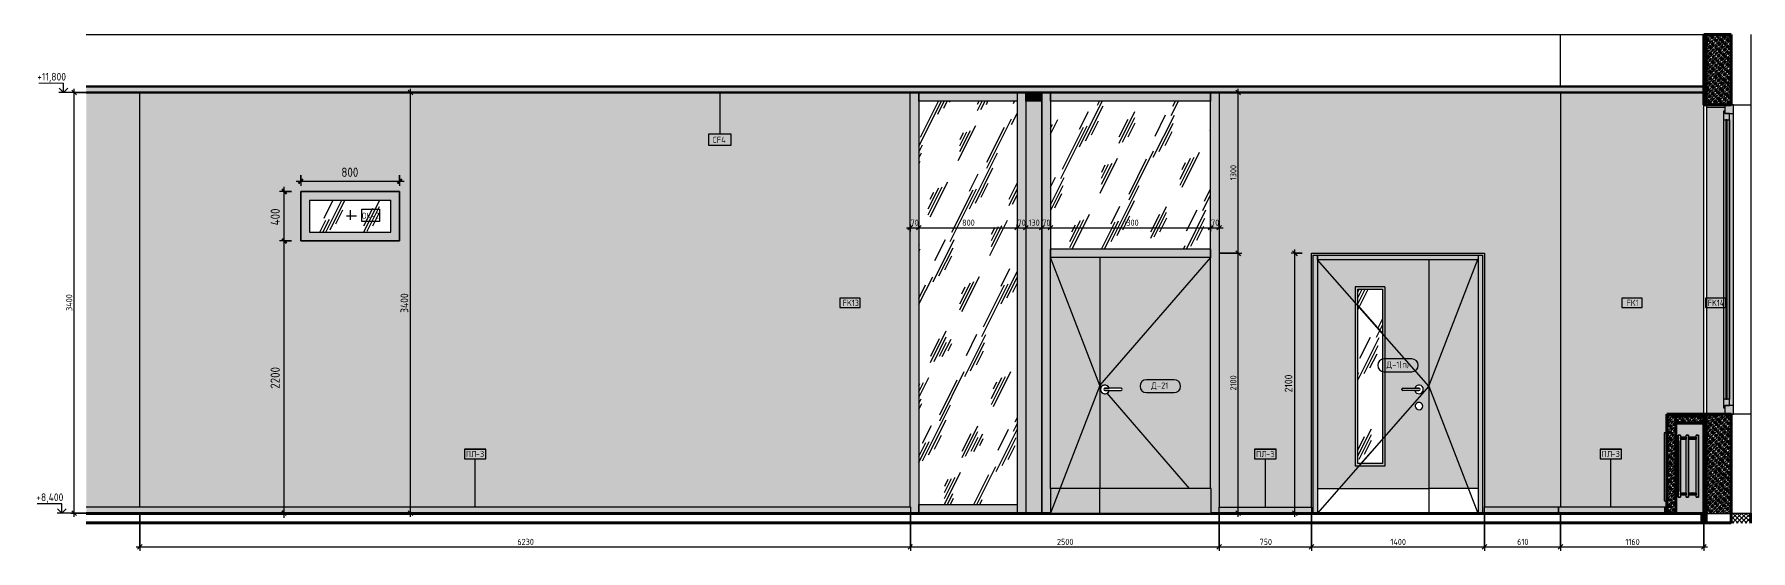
# Model space of a CAD drawing. Header units: millimetres. Extents: x -3511 to 67671, y -1987 to 16130.
# Drawn here: x 53788 to 67671, y 8096 to 12270 of the extents above; entities that cross this region are included whole.
import ezdxf

# ---------------------------------------------------------------- set-up
doc = ezdxf.new("R2010")
doc.units = ezdxf.units.MM
doc.linetypes.add('Штрих', pattern=[158.75, 79.375, -79.375])
for name, color, linetype, lineweight in [('A-ANNO-DIMS', 7, 'Continuous', 9), ('A-ANNO-DIMS-25', 7, 'Continuous', 9), ('A-CLNG-IDEN', 7, 'Continuous', 9), ('A-DETL', 7, 'Continuous', 9), ('A-DOOR', 7, 'Continuous', 9), ('A-DOOR-FRAM-1', 7, 'Continuous', 9), ('A-DOOR-IDEN', 7, 'Continuous', 9), ('A-FLOR', 7, 'Continuous', 9), ('A-GENM', 7, 'Continuous', 9), ('A-GENM-IDEN', 7, 'Continuous', 9), ('A-GLAZ', 7, 'Continuous', 9), ('A-GLAZ-2', 7, 'Continuous', 18), ('A-GLAZ-3', 7, 'Штрих', 9), ('A-GLAZ-CURT', 7, 'Continuous', 9), ('A-GLAZ-CWMG', 7, 'Continuous', 9), ('A-GLAZ-IDEN', 7, 'Continuous', 9), ('A-WALL', 7, 'Continuous', 9), ('A-WALL-7', 7, 'Continuous', 40), ('A-WALL-IDEN', 7, 'Continuous', 9), ('A-WALL-PATT', 7, 'Continuous', 9), ('G-ANNO-DIMS', 7, 'Continuous', 9), ('G-ANNO-DIMS-1', 7, 'Continuous', 20), ('I-WALL', 7, 'Continuous', 9), ('M-EQPM', 7, 'Continuous', 9), ('Знаки', 7, 'Continuous', 9), ('Знаки-1', 7, 'Continuous', 18)]:
    doc.layers.add(name, color=color, linetype=linetype, lineweight=lineweight)
for name, color, linetype, lineweight, true_color in [('A-CLNG-1', 7, 'Continuous', 9, 0x787878), ('A-CLNG-FNSH-1', 7, 'Continuous', 30, 0x3c3c3c), ('A-DETL-GENF-2', 7, 'Continuous', 9, 0xffffff), ('A-FLOR-1', 7, 'Continuous', 9, 0x787878), ('A-FLOR-FNSH-1', 7, 'Continuous', 30, 0x3c3c3c), ('A-FLOR-FNSH-2', 7, 'Continuous', 40, 0x3c3c3c), ('A-FLOR-MCUT-1', 7, 'Continuous', 9, 0x646464), ('A-WALL-4', 7, 'Continuous', 40, 0x3c3c3c), ('A-WALL-5', 7, 'Continuous', 30, 0x3c3c3c), ('A-WALL-6', 7, 'Continuous', 9, 0x787878), ('A-WALL-FNSH-3', 7, 'Continuous', 30, 0x3c3c3c), ('I-WALL-1', 7, 'Continuous', 9, 0x787878)]:
    doc.layers.add(name, color=color, linetype=linetype, lineweight=lineweight, true_color=true_color)
doc.layers.add('M-EQPM-1', color=7, linetype='Continuous', lineweight=9, true_color=0xe6e6e6, transparency=0.7)
doc.styles.add('GOST Common_5', font='GOST_Common.ttf', dxfattribs={"height": 50})
doc.styles.add('GOST Common_6', font='GOST_Common.ttf', dxfattribs={"width": 0.9, "height": 50})
doc.styles.add('GOST Common_7', font='GOST_Common.ttf', dxfattribs={"width": 0.9, "height": 75})
doc.styles.add('ISOCPEUR_2', font='isocpeur.ttf', dxfattribs={"width": 0.9, "height": 62.5})
doc.styles.add('ISOCPEUR_3', font='isocpeur.ttf', dxfattribs={"width": 0.9, "height": 50})
doc.dimstyles.new('ADSK_Основной_3_0_окр_', dxfattribs={"dimscale": 304.8, "dimtxt": 75.428625, "dimasz": 0.115978, "dimexe": 0.123031, "dimexo": 0.246063, "dimgap": 0.04101, "dimtad": 1, "dimdec": 0, "dimrnd": 10, "dimdsep": 46, "dimtxsty": 'GOST Common_7', "dimblk1": 'OBLIQUE', "dimblk2": 'OBLIQUE', "dimsah": 1, "dimcen": 0.09, "dimdle": 0.123031, "dimazin": 0, "dimtfac": 1, "dimtdec": 4, "dimtix": 1, "dimtmove": 0, "dimatfit": 3, "dimfxl": 1, "dimtvp": 1, "dimtolj": 1, "dimtzin": 0, "dimlwd": 9, "dimlwe": 9, "dimarcsym": 2})
doc.dimstyles.new('ISO-2_0_0_9К_Средний_округл2', dxfattribs={"dimscale": 304.8, "dimtxt": 49.799059, "dimasz": 0.123031, "dimexe": 0.098425, "dimexo": 0, "dimgap": 0, "dimtad": 1, "dimdec": 0, "dimrnd": 10, "dimzin": 0, "dimdsep": 46, "dimtxsty": 'ISOCPEUR_3', "dimblk1": 'OBLIQUE', "dimblk2": 'OBLIQUE', "dimsah": 1, "dimcen": 0.09, "dimdle": 0.098425, "dimazin": 0, "dimtfac": 1, "dimtdec": 4, "dimtix": 1, "dimtmove": 0, "dimatfit": 3, "dimfxl": 1, "dimtvp": 1, "dimtolj": 1, "dimtzin": 0, "dimarcsym": 2})
doc.dimstyles.new('ISO-2_5_0_9К_БОЛЬШОЙ_1', dxfattribs={"dimscale": 304.8, "dimtxt": 62.248823, "dimasz": 0.123031, "dimexe": 0.098425, "dimexo": 0.246063, "dimgap": 0, "dimtad": 1, "dimdec": 0, "dimrnd": 10, "dimzin": 0, "dimdsep": 46, "dimtxsty": 'ISOCPEUR_2', "dimblk1": 'OBLIQUE', "dimblk2": 'OBLIQUE', "dimsah": 1, "dimcen": 0.09, "dimdle": 0.098425, "dimazin": 0, "dimtfac": 1, "dimtdec": 4, "dimtix": 1, "dimtmove": 0, "dimatfit": 3, "dimfxl": 1, "dimtvp": 1, "dimtolj": 1, "dimtzin": 0, "dimarcsym": 2})
pattern_1 = [(63.435, (63.5, 31.75), (-255.583, 766.747), [317.5, -190.5, 317.5, -190.5, -403.903]), (63.435, (63.5, 31.75), (-255.583, 766.747), [-1016, 127, -276.903]), (63.435, (47.6, 47.6), (-255.583, 766.747), [254, -317.5, 190.5, -190.5, -467.403]), (63.435, (47.6, 47.6), (-255.583, 766.747), [-952.5, 222.25, -245.153]), (63.435, (47.6, 95.25), (-255.583, 766.747), [190.5, -381, 127, -190.5, -530.903]), (63.435, (47.6, 95.25), (-255.583, 766.747), [-889, 285.75, -245.153]), (63.435, (95.25, 47.6), (-255.583, 766.747), [190.5, -381, 158.75, -6404.65]), (63.435, (142.9, 95.25), (-255.583, 766.747), [95.25, -476.25, 63.5, -6499.9]), (63.435, (63.5, 174.6), (-255.583, 766.747), [63.5, -476.25, 63.5, -254, -562.653]), (63.435, (63.5, 174.6), (-255.583, 766.747), [-857.25, 158.75, -403.903]), (63.435, (349.25, 127), (-255.583, 766.747), [317.5, -476.25, 381, -251.503]), (63.435, (349.25, 79.4), (-255.583, 766.747), [444.5, -317.5, 476.25, -188.003]), (63.435, (381, 95.25), (-255.583, 766.747), [508, -254, 381, -276.903]), (63.435, (428.6, 142.9), (-255.583, 766.747), [317.5, -444.5, 254, -403.903]), (63.435, (381, 238.1), (-255.583, 766.747), [158.75, -635, 190.5, -435.653]), (63.435, (476.25, 190.5), (-255.583, 766.747), [127, -635, 127, -530.903])]
pattern_2 = [(45, (67402.925, 0), (-14.25598, 14.25598), []), (45, (67417.181, 0), (-14.25598, 14.25598), [25.202, -5.04, 0.8382, -4.202])]
pattern_3 = [(45, (0, 0), (-14.25598, 14.25598), []), (45, (14.256, 0), (-14.25598, 14.25598), [25.202, -5.04, 0.8382, -4.202])]

msp = doc.modelspace()

# ---------------------------------------------------------------- texts
at = {"layer": 'A-CLNG-IDEN', "insert": (59274, 11442.3), "char_height": 50, "width": 138.291, "attachment_point": 1, "style": 'GOST Common_5'}
msp.add_mtext('CF4', dxfattribs=at)
at = {"layer": 'A-DOOR-IDEN', "char_height": 50, "attachment_point": 1, "style": 'GOST Common_5'}
for s, insert, width in [('\\fGOST Common|b0|i0|c204|p34|;Д', (64725.5, 9625.3), 56.118), ('-1(', (64771.8, 9625.3), 98.207), ('\\fGOST Common|b0|i0|c204|p34|;п', (64852.8, 9625.3), 44.093), ('\\fGOST Common|b0|i0|c204|p34|;)', (64889.2, 9625.3), 24.051), ('\\fGOST Common|b0|i0|c204|p34|;Д', (62823.1, 9456.1), 56.118), ('-21', (62869.4, 9456.1), 118.249)]:
    msp.add_mtext(s, dxfattribs=dict(at, insert=insert, width=width))
at = {"layer": 'A-GENM-IDEN', "char_height": 50, "attachment_point": 1, "style": 'GOST Common_5'}
for s, insert, width in [('ПЛ', (57278.5, 8902.8), 98.207), ('-3', (57359.5, 8902.8), 86.181), ('ПЛ', (63670.3, 8902.3), 98.207), ('-3', (63751.3, 8902.3), 86.181), ('ПЛ', (66464.3, 8902.8), 98.207), ('-3', (66545.3, 8902.8), 86.181)]:
    msp.add_mtext(s, dxfattribs=dict(at, insert=insert, width=width))
at = {"layer": 'A-GLAZ-IDEN', "char_height": 50, "attachment_point": 1, "style": 'ISOCPEUR_3'}
for s, insert, width in [('ОК', (56437.8, 10829), 90.19), ('-2', (56512.2, 10829), 79.367)]:
    msp.add_mtext(s, dxfattribs=dict(at, insert=insert, width=width))
at = {"layer": 'A-WALL-IDEN', "char_height": 50, "attachment_point": 1, "style": 'GOST Common_6'}
for s, insert, width in [('FK13', (60326.5, 10124.5), 149.715), ('FK1', (66666.9, 10124.5), 111.835), ('FK14', (67323.3, 10124.5), 156.93)]:
    msp.add_mtext(s, dxfattribs=dict(at, insert=insert, width=width))

# ---------------------------------------------------------------- blocks, each defined once
blk = doc.blocks.new('120_Окно_СКБ_2Ст - 120_Окно_СКБ_2Ст 2300х2500 _мал створка справа_-22272277-Развертка 3_45-4')
at = {"layer": 'A-GLAZ'}
h = blk.add_hatch(color=256, dxfattribs=at)
h.paths.add_polyline_path([(58, 9200), (128, 9200), (128, 9270), (58, 9270)])
h.paths.add_polyline_path([(58, 11630), (128, 11630), (128, 11700), (58, 11700), (58, 11680)])
h = blk.add_hatch(color=256, dxfattribs=at)
h.paths.add_polyline_path([(58, 9250), (58, 9270), (98, 9270), (98, 9320), (48, 9320), (48, 9250), (58, 9250)])
h.paths.add_polyline_path([(48, 11580), (98, 11580), (98, 11630), (58, 11630), (58, 11650), (48, 11650), (48, 11621)])
h = blk.add_hatch(color=256, dxfattribs=at)
h.paths.add_polyline_path([(98, 9320), (98, 11580), (78, 11580), (78, 9320)])
h.paths.add_polyline_path([(58, 9320), (68, 9320), (68, 11580), (48, 11580), (48, 9320)])
h = blk.add_hatch(dxfattribs=at)
h.set_pattern_fill('FP_26', color=256, style=0, pattern_type=2)
h.set_pattern_definition([(45, (-25, 25), (-70.7107, 70.7107), [50, -150]), (45, (-75, 0), (-70.7107, 70.7107), [150, -50]), (45, (25, -25), (-70.7107, 70.7107), [50, -150])])
h.paths.add_polyline_path([(78, 9320), (78, 11580), (68, 11580), (68, 9320)])
blk.add_hatch(color=256, dxfattribs=at).paths.add_polyline_path([(98, 9270), (128, 9270), (128, 11630), (98, 11630), (98, 9307)])
for p, q in [((48, 11580), (48, 9320)), ((68, 11580), (68, 9320)), ((78, 11580), (68, 11580)), ((78, 9320), (78, 11580)), ((98, 9320), (98, 11580)), ((128, 9270), (128, 11630)), ((68, 9320), (78, 9320))]:
    blk.add_line(p, q, dxfattribs=at)
at = {"layer": 'A-GLAZ-2'}
for p, q in [((128, 11700), (58, 11700)), ((58, 11700), (58, 11630)), ((128, 11630), (128, 11700)), ((48, 11650), (48, 11580)), ((58, 11650), (48, 11650)), ((48, 11580), (48, 9320)), ((48, 11580), (98, 11580)), ((58, 11630), (58, 11650)), ((98, 11630), (58, 11630)), ((58, 11630), (128, 11630)), ((98, 11580), (98, 11630)), ((98, 11580), (98, 9320)), ((98, 9320), (48, 9320)), ((48, 9320), (48, 9250)), ((98, 9270), (98, 9320)), ((48, 9250), (58, 9250)), ((58, 9250), (58, 9270)), ((58, 9270), (98, 9270)), ((128, 9270), (58, 9270)), ((58, 9270), (58, 9200)), ((58, 9200), (128, 9200)), ((128, 9200), (128, 9270))]:
    blk.add_line(p, q, dxfattribs=at)
blk = doc.blocks.new('110_Дверь_СКБ_2Ст - Д-1 Лестничная клетка EIS60-24280000-Развертка 3_45-4')
at = {"layer": 'A-DOOR'}
h = blk.add_hatch(color=256, dxfattribs=at)
h.paths.add_polyline_path([(-3235, 8600), (-2335, 8600), (-2335, 10450), (-3235, 10450), (-3235, 8813)])
h.paths.add_polyline_path([(-2710, 8800), (-2910, 8800), (-2910, 10210), (-2710, 10210), (-2710, 8813)])
h.paths.add_polyline_path([(-2413, 9235), (-2420, 9235), (-2427, 9238), (-2434, 9242), (-2439, 9247), (-2443, 9254), (-2445, 9261), (-2445, 9269), (-2443, 9276), (-2439, 9283), (-2434, 9288), (-2428, 9292), (-2421, 9294), (-2413, 9295), (-2406, 9294), (-2399, 9290), (-2393, 9286), (-2389, 9280), (-2386, 9272), (-2385, 9265), (-2386, 9258), (-2389, 9251), (-2393, 9245), (-2399, 9240), (-2406, 9237), (-2411, 9235)])
h.paths.add_polyline_path([(-2414, 9365), (-2423, 9366), (-2432, 9369), (-2439, 9375), (-2445, 9382), (-2449, 9390), (-2545, 9390), (-2548, 9390), (-2550, 9391), (-2552, 9393), (-2554, 9395), (-2555, 9397), (-2555, 9400), (-2555, 9403), (-2554, 9405), (-2552, 9407), (-2550, 9409), (-2548, 9410), (-2545, 9410), (-2449, 9410), (-2445, 9418), (-2439, 9425), (-2432, 9431), (-2423, 9434), (-2414, 9435), (-2406, 9434), (-2397, 9430), (-2390, 9425), (-2385, 9417), (-2381, 9409), (-2380, 9400), (-2381, 9391), (-2385, 9383), (-2390, 9375), (-2397, 9370), (-2406, 9366), (-2412, 9365)])
blk.add_hatch(color=256, dxfattribs=at).paths.add_polyline_path([(-1935, 8600), (-1935, 10450), (-2335, 10450), (-2335, 8600), (-2256, 8600)])
h = blk.add_hatch(dxfattribs=at)
h.set_pattern_fill('FP_27', color=256, style=0, pattern_type=2)
h.set_pattern_definition(pattern_1)
h.paths.add_polyline_path([(-2887, 8800), (-2710, 8800), (-2710, 10210), (-2910, 10210), (-2910, 8800)])
at = {"layer": 'A-DOOR-FRAM-1'}
for points in [[(-3285, 8400), (-3270, 8400), (-3270, 10485), (-1900, 10485), (-1900, 8400), (-1885, 8400), (-1885, 10500), (-3285, 10500), (-3285, 8449)], [(-3270, 8400), (-3270, 8402), (-3235, 8402), (-3235, 10485), (-3270, 10485), (-3270, 8400)], [(-2256, 10450), (-1935, 10450), (-1935, 10485), (-3235, 10485), (-3235, 10450), (-2335, 10450)], [(-1912, 8402), (-1900, 8402), (-1900, 10485), (-1935, 10485), (-1935, 8402)]]:
    blk.add_hatch(color=256, dxfattribs=at).paths.add_polyline_path(points)
at = {"layer": 'A-DOOR'}
for p, q in [((-2335, 10450), (-2335, 8600)), ((-2335, 10450), (-2335, 8600)), ((-2690, 10230), (-2930, 10230)), ((-2930, 10230), (-2930, 8780)), ((-2910, 8800), (-2910, 10210)), ((-2910, 10210), (-2710, 10210)), ((-2710, 10210), (-2710, 8800)), ((-2690, 10230), (-2690, 8780)), ((-2910, 10079), (-2710, 9851)), ((-2545, 9410), (-2415, 9410)), ((-2415, 9390), (-2545, 9390)), ((-2415, 9410), (-2449, 9410)), ((-2449, 9390), (-2415, 9390)), ((-2710, 8998), (-2884, 8800)), ((-2690, 8780), (-2930, 8780)), ((-2710, 8800), (-2910, 8800)), ((-3235, 8600), (-2335, 8600)), ((-2335, 8600), (-2335, 8402)), ((-1935, 8600), (-2335, 8600)), ((-2335, 8600), (-2335, 8402))]:
    blk.add_line(p, q, dxfattribs=at)
for centre, radius, start, end in [((-2545, 9400), 10, 90, 270), ((-2415, 9400), 35, 0, 163.3985), ((-2415, 9400), 35, 196.6015, 0), ((-2415, 9400), 10, 270, 90), ((-2415, 9400), 10, 270, 90), ((-2415, 9265), 30, 0, 188.1699), ((-2415, 9265), 30, 188.1699, 0)]:
    blk.add_arc(centre, radius, start, end, dxfattribs=at)
at = {"layer": 'A-DOOR-FRAM-1'}
for p, q in [((-3270, 8400), (-3270, 10485)), ((-3270, 10485), (-1900, 10485)), ((-3235, 10450), (-3235, 10485)), ((-3235, 10485), (-3235, 8402)), ((-3235, 10450), (-1935, 10450)), ((-1935, 10485), (-1935, 10450)), ((-1935, 10485), (-1935, 8402)), ((-1900, 10485), (-1900, 8402))]:
    blk.add_line(p, q, dxfattribs=at)
blk = doc.blocks.new('Плинтус - Плинтус темный _ст_школа_-33413030-Развертка 3_45-4')
at = {"layer": 'A-GENM'}
blk.add_hatch(color=256, dxfattribs=at).paths.add_polyline_path([(-10198, 8400), (-6529, 8400), (-6529, 8450), (-13195, 8450), (-13195, 8400), (-10224, 8400)])
for p, q in [((-13195, 8450), (-6529, 8450)), ((-6529, 8450), (-6529, 8400))]:
    blk.add_line(p, q, dxfattribs=at)
blk = doc.blocks.new('Плинтус - Плинтус темный _ст_школа_-33412962-Развертка 3_45-4')
at = {"layer": 'A-GENM'}
blk.add_hatch(color=256, dxfattribs=at).paths.add_polyline_path([(-3285, 8400), (-3285, 8449), (-4030, 8449), (-4030, 8400), (-3308, 8400)])
for p, q in [((-4030, 8449), (-3285, 8449)), ((-4030, 8400), (-4030, 8449)), ((-3285, 8449), (-3285, 8400))]:
    blk.add_line(p, q, dxfattribs=at)
blk = doc.blocks.new('Плинтус - Плинтус темный _ст_школа_-33413688-Развертка 3_45-4')
at = {"layer": 'A-GENM'}
blk.add_hatch(color=256, dxfattribs=at).paths.add_polyline_path([(-1286, 8400), (-1286, 8450), (-1885, 8450), (-1885, 8400), (-1415, 8400)])
for p, q in [((-1885, 8450), (-1286, 8450)), ((-1885, 8400), (-1885, 8450))]:
    blk.add_line(p, q, dxfattribs=at)
blk = doc.blocks.new('Плинтус - Плинтус темный _ст_школа_-33412924-Развертка 3_45-4')
at = {"layer": 'A-GENM'}
blk.add_line((-1286, 8400), (-1286, 8450), dxfattribs=at)
blk = doc.blocks.new('Плинтус - Плинтус темный _ст_школа_-32862343-Развертка 3_45-4')
at = {"layer": 'A-GENM'}
blk.add_hatch(color=256, dxfattribs=at).paths.add_polyline_path([(-1250, 8400), (-426, 8400), (-426, 8450), (-1286, 8450), (-1286, 8400), (-1271, 8400)])
for q in [(-426, 8450), (-1286, 8400)]:
    blk.add_line((-1286, 8450), q, dxfattribs=at)
blk = doc.blocks.new('radiator_prado_classic_z_tip_30_po exemplyaru - Classic Z Тип 30-500-30677905-Развертка 3_45-4')
at = {"layer": 'M-EQPM-1'}
for points in [[(-310, 8530), (-300, 8530), (-300, 9030), (-318, 9030), (-318, 8990), (-313, 8985), (-313, 8575), (-318, 8570), (-318, 8530)], [(-236, 8530), (-236, 9030), (-254, 9030), (-254, 8530)], [(-154, 8530), (-154, 9030), (-172, 9030), (-172, 8530)], [(-318, 8570), (-313, 8575), (-313, 8985), (-318, 8990), (-318, 8575)], [(-199, 9000), (-198, 9000), (-199, 9000)], [(-197, 9003), (-197, 9004), (-197, 9003)], [(-199, 8550), (-198, 8550), (-199, 8550)], [(-197, 8553), (-197, 8554), (-197, 8553)]]:
    blk.add_hatch(color=256, dxfattribs=at).paths.add_polyline_path(points)
h = blk.add_hatch(color=256, dxfattribs=at)
h.paths.add_polyline_path([(-300, 9005), (-254, 9005), (-254, 9013), (-300, 9012), (-300, 9007)])
h.paths.add_polyline_path([(-204, 9013), (-236, 9012), (-236, 9005), (-212, 9005), (-211, 9008), (-210, 9009), (-209, 9011), (-207, 9012), (-206, 9012), (-205, 9012)])
h.paths.add_polyline_path([(-179, 9005), (-172, 9005), (-172, 9013), (-206, 9012), (-208, 9011), (-209, 9010), (-211, 9009), (-211, 9007), (-211, 9005), (-196, 9005)])
h = blk.add_hatch(color=256, dxfattribs=at)
h.paths.add_polyline_path([(-300, 8998), (-254, 8998), (-254, 9005), (-300, 9005), (-300, 8998)])
h.paths.add_polyline_path([(-210, 8998), (-172, 8998), (-172, 9005), (-236, 9005), (-236, 8998), (-232, 8998)])
h.paths.add_polyline_path([(-211, 9003), (-211, 9003), (-211, 9003)])
h.paths.add_polyline_path([(-209, 9000), (-210, 9001), (-209, 9000)])
h = blk.add_hatch(color=256, dxfattribs=at)
h.paths.add_polyline_path([(-197, 9007), (-197, 9007), (-197, 9007)])
h.paths.add_polyline_path([(-198, 9009), (-198, 9010), (-198, 9009)])
h = blk.add_hatch(color=256, dxfattribs=at)
h.paths.add_polyline_path([(-300, 8555), (-254, 8555), (-254, 8562), (-300, 8562), (-300, 8557)])
h.paths.add_polyline_path([(-210, 8559), (-210, 8559), (-210, 8559)])
h.paths.add_polyline_path([(-211, 8557), (-211, 8558), (-211, 8557)])
h.paths.add_polyline_path([(-172, 8555), (-172, 8562), (-236, 8562), (-236, 8555), (-179, 8555)])
h = blk.add_hatch(color=256, dxfattribs=at)
h.paths.add_polyline_path([(-198, 8551), (-198, 8550), (-198, 8551)])
h.paths.add_polyline_path([(-197, 8553), (-197, 8553), (-197, 8553)])
h.paths.add_polyline_path([(-201, 8547), (-172, 8548), (-172, 8555), (-236, 8555), (-236, 8547), (-202, 8547)])
h.paths.add_polyline_path([(-254, 8547), (-254, 8555), (-300, 8555), (-300, 8547), (-258, 8547)])
h.paths.add_polyline_path([(-211, 8553), (-211, 8553), (-211, 8553)])
h.paths.add_polyline_path([(-209, 8550), (-210, 8551), (-209, 8550)])
h = blk.add_hatch(color=256, dxfattribs=at)
h.paths.add_polyline_path([(-197, 8557), (-197, 8557), (-197, 8557)])
h.paths.add_polyline_path([(-198, 8559), (-198, 8560), (-198, 8559)])
at = {"layer": 'M-EQPM'}
for p, q in [((-318, 9030), (-300, 9030)), ((-300, 9030), (-318, 9030)), ((-318, 8530), (-318, 9030)), ((-318, 9030), (-318, 8990)), ((-300, 9030), (-300, 9013)), ((-300, 9030), (-300, 8530)), ((-236, 9030), (-254, 9030)), ((-254, 9030), (-236, 9030)), ((-254, 9013), (-254, 9030)), ((-254, 8530), (-254, 9030)), ((-236, 9013), (-236, 9030)), ((-236, 9030), (-236, 8530)), ((-154, 9030), (-172, 9030)), ((-172, 9030), (-154, 9030)), ((-172, 9013), (-172, 9030)), ((-172, 8530), (-172, 9030)), ((-154, 8530), (-154, 9030)), ((-154, 9030), (-154, 8530)), ((-318, 8570), (-318, 8990)), ((-318, 8990), (-318, 8570)), ((-318, 8570), (-318, 8990)), ((-318, 8990), (-318, 8570)), ((-318, 8570), (-318, 8990)), ((-318, 8990), (-318, 8570)), ((-318, 8570), (-318, 8990)), ((-318, 8990), (-318, 8570)), ((-318, 8570), (-318, 8990)), ((-318, 8990), (-318, 8570)), ((-318, 8570), (-318, 8990)), ((-318, 8990), (-318, 8570)), ((-318, 8570), (-318, 8990)), ((-318, 8990), (-318, 8570)), ((-318, 8570), (-318, 8990)), ((-318, 8990), (-318, 8570)), ((-318, 8570), (-318, 8990)), ((-318, 8990), (-318, 8570)), ((-318, 8570), (-318, 8990)), ((-318, 8990), (-318, 8570)), ((-318, 8570), (-318, 8990)), ((-318, 8990), (-318, 8570)), ((-318, 8570), (-318, 8990)), ((-318, 8990), (-318, 8570)), ((-318, 8570), (-318, 8990)), ((-318, 8990), (-318, 8570)), ((-318, 8570), (-318, 8990)), ((-318, 8990), (-318, 8570)), ((-318, 8570), (-318, 8990)), ((-318, 8990), (-318, 8570)), ((-318, 8570), (-318, 8990)), ((-318, 8990), (-318, 8570)), ((-318, 8570), (-318, 8990)), ((-318, 8990), (-318, 8570)), ((-318, 8570), (-318, 8990)), ((-318, 8990), (-318, 8570)), ((-318, 8570), (-318, 8990)), ((-318, 8990), (-318, 8570)), ((-318, 8570), (-318, 8990)), ((-318, 8990), (-318, 8570)), ((-318, 8570), (-318, 8990)), ((-318, 8990), (-318, 8570)), ((-318, 8570), (-318, 8990)), ((-318, 8990), (-318, 8570)), ((-318, 8570), (-318, 8990)), ((-318, 8990), (-318, 8570)), ((-318, 8570), (-318, 8990)), ((-318, 8990), (-318, 8570)), ((-318, 8570), (-318, 8990)), ((-318, 8990), (-318, 8570)), ((-318, 8570), (-318, 8990)), ((-318, 8990), (-318, 8570)), ((-318, 8570), (-318, 8990)), ((-318, 8990), (-318, 8570)), ((-318, 8570), (-318, 8990)), ((-318, 8990), (-318, 8570)), ((-318, 8570), (-318, 8990)), ((-318, 8990), (-318, 8570)), ((-318, 8570), (-318, 8990)), ((-318, 8990), (-318, 8570)), ((-318, 8570), (-318, 8990)), ((-318, 8990), (-318, 8570)), ((-318, 8570), (-318, 8990)), ((-318, 8990), (-318, 8570)), ((-318, 8570), (-318, 8990)), ((-318, 8990), (-318, 8570)), ((-318, 8570), (-318, 8990)), ((-318, 8990), (-318, 8570)), ((-318, 8570), (-318, 8990)), ((-318, 8990), (-318, 8570)), ((-318, 8570), (-318, 8990)), ((-318, 8990), (-318, 8570)), ((-318, 8990), (-318, 8570)), ((-318, 8990), (-313, 8985)), ((-318, 8990), (-313, 8985)), ((-318, 8990), (-313, 8985)), ((-318, 8990), (-313, 8985)), ((-318, 8990), (-313, 8985)), ((-318, 8990), (-313, 8985)), ((-318, 8990), (-313, 8985)), ((-318, 8990), (-313, 8985)), ((-318, 8990), (-313, 8985)), ((-318, 8990), (-313, 8985)), ((-318, 8990), (-313, 8985)), ((-318, 8990), (-313, 8985)), ((-318, 8990), (-313, 8985)), ((-318, 8990), (-313, 8985)), ((-318, 8990), (-313, 8985)), ((-318, 8990), (-313, 8985)), ((-318, 8990), (-313, 8985)), ((-318, 8990), (-313, 8985)), ((-318, 8990), (-313, 8985)), ((-318, 8990), (-313, 8985)), ((-318, 8990), (-313, 8985)), ((-318, 8990), (-313, 8985)), ((-318, 8990), (-313, 8985)), ((-318, 8990), (-313, 8985)), ((-318, 8990), (-313, 8985)), ((-318, 8990), (-313, 8985)), ((-318, 8990), (-313, 8985)), ((-318, 8990), (-313, 8985)), ((-318, 8990), (-313, 8985)), ((-318, 8990), (-313, 8985)), ((-318, 8990), (-313, 8985)), ((-318, 8990), (-313, 8985)), ((-318, 8990), (-313, 8985)), ((-318, 8990), (-313, 8985)), ((-318, 8990), (-313, 8985)), ((-318, 8990), (-313, 8985)), ((-318, 8990), (-313, 8985)), ((-318, 8990), (-313, 8985)), ((-318, 8990), (-313, 8985)), ((-318, 8990), (-313, 8985)), ((-318, 8990), (-313, 8985)), ((-318, 8990), (-313, 8985)), ((-318, 8990), (-313, 8985)), ((-318, 8990), (-313, 8985)), ((-318, 8990), (-313, 8985)), ((-318, 8990), (-313, 8985)), ((-318, 8990), (-313, 8985)), ((-318, 8990), (-313, 8985)), ((-318, 8990), (-313, 8985)), ((-318, 8990), (-313, 8985)), ((-318, 8990), (-313, 8985)), ((-318, 8990), (-313, 8985)), ((-318, 8990), (-313, 8985)), ((-318, 8990), (-313, 8985)), ((-318, 8990), (-313, 8985)), ((-318, 8990), (-313, 8985)), ((-318, 8990), (-313, 8985)), ((-318, 8990), (-313, 8985)), ((-318, 8990), (-313, 8985)), ((-318, 8990), (-313, 8985)), ((-318, 8990), (-313, 8985)), ((-318, 8990), (-313, 8985)), ((-318, 8990), (-313, 8985)), ((-318, 8990), (-313, 8985)), ((-318, 8990), (-313, 8985)), ((-318, 8990), (-313, 8985)), ((-318, 8990), (-313, 8985)), ((-318, 8990), (-313, 8985)), ((-318, 8990), (-313, 8985)), ((-318, 8990), (-313, 8985)), ((-318, 8990), (-313, 8985)), ((-318, 8990), (-313, 8985)), ((-313, 8575), (-313, 8985)), ((-313, 8985), (-313, 8575)), ((-313, 8575), (-313, 8985)), ((-313, 8985), (-313, 8575)), ((-313, 8575), (-313, 8985)), ((-313, 8985), (-313, 8575)), ((-313, 8575), (-313, 8985)), ((-313, 8985), (-313, 8575)), ((-313, 8575), (-313, 8985)), ((-313, 8985), (-313, 8575)), ((-313, 8575), (-313, 8985)), ((-313, 8985), (-313, 8575)), ((-313, 8575), (-313, 8985)), ((-313, 8985), (-313, 8575)), ((-313, 8575), (-313, 8985)), ((-313, 8985), (-313, 8575)), ((-313, 8575), (-313, 8985)), ((-313, 8985), (-313, 8575)), ((-313, 8575), (-313, 8985)), ((-313, 8985), (-313, 8575)), ((-313, 8575), (-313, 8985)), ((-313, 8985), (-313, 8575)), ((-313, 8575), (-313, 8985)), ((-313, 8985), (-313, 8575)), ((-313, 8575), (-313, 8985)), ((-313, 8985), (-313, 8575)), ((-313, 8575), (-313, 8985)), ((-313, 8985), (-313, 8575)), ((-313, 8575), (-313, 8985)), ((-313, 8985), (-313, 8575)), ((-313, 8575), (-313, 8985)), ((-313, 8985), (-313, 8575)), ((-313, 8575), (-313, 8985)), ((-313, 8985), (-313, 8575)), ((-313, 8575), (-313, 8985)), ((-313, 8985), (-313, 8575)), ((-313, 8575), (-313, 8985)), ((-313, 8985), (-313, 8575)), ((-313, 8575), (-313, 8985)), ((-313, 8985), (-313, 8575)), ((-313, 8575), (-313, 8985)), ((-313, 8985), (-313, 8575)), ((-313, 8575), (-313, 8985)), ((-313, 8985), (-313, 8575)), ((-313, 8575), (-313, 8985)), ((-313, 8985), (-313, 8575)), ((-313, 8575), (-313, 8985)), ((-313, 8985), (-313, 8575)), ((-313, 8575), (-313, 8985)), ((-313, 8985), (-313, 8575)), ((-313, 8575), (-313, 8985)), ((-313, 8985), (-313, 8575)), ((-313, 8575), (-313, 8985)), ((-313, 8985), (-313, 8575)), ((-313, 8575), (-313, 8985)), ((-313, 8985), (-313, 8575)), ((-313, 8575), (-313, 8985)), ((-313, 8985), (-313, 8575)), ((-313, 8575), (-313, 8985)), ((-313, 8985), (-313, 8575)), ((-313, 8575), (-313, 8985)), ((-313, 8985), (-313, 8575)), ((-313, 8575), (-313, 8985)), ((-313, 8985), (-313, 8575)), ((-313, 8575), (-313, 8985)), ((-313, 8985), (-313, 8575)), ((-313, 8575), (-313, 8985)), ((-313, 8985), (-313, 8575)), ((-313, 8575), (-313, 8985)), ((-313, 8985), (-313, 8575)), ((-313, 8575), (-313, 8985)), ((-313, 8985), (-313, 8575)), ((-254, 9013), (-300, 9013)), ((-254, 9013), (-300, 9013)), ((-300, 9013), (-300, 9009)), ((-300, 9005), (-300, 9013)), ((-300, 9013), (-300, 9010)), ((-300, 9005), (-300, 9013)), ((-300, 9012), (-300, 8999)), ((-300, 9010), (-300, 9005)), ((-300, 9009), (-300, 9005)), ((-300, 9005), (-300, 8999)), ((-300, 8998), (-300, 9005)), ((-300, 9005), (-300, 8998)), ((-300, 8998), (-300, 9005)), ((-300, 8999), (-300, 8998)), ((-300, 8999), (-300, 8998)), ((-300, 8998), (-254, 8998)), ((-300, 8998), (-254, 8998)), ((-300, 8998), (-300, 8562)), ((-254, 9013), (-254, 9005)), ((-254, 9011), (-254, 9013)), ((-254, 9013), (-254, 9005)), ((-254, 9012), (-254, 9013)), ((-254, 9011), (-254, 9012)), ((-254, 8999), (-254, 9012)), ((-254, 9005), (-254, 9011)), ((-254, 9010), (-254, 9011)), ((-254, 9005), (-254, 9010)), ((-254, 9005), (-254, 8998)), ((-254, 9001), (-254, 9005)), ((-254, 9005), (-254, 8998)), ((-254, 8998), (-254, 9005)), ((-254, 8998), (-254, 9001)), ((-254, 8998), (-254, 8999)), ((-254, 8998), (-254, 8998)), ((-254, 8562), (-254, 8998)), ((-172, 9013), (-236, 9013)), ((-172, 9013), (-236, 9013)), ((-236, 9005), (-236, 9013)), ((-236, 9013), (-236, 9007)), ((-236, 9005), (-236, 9013)), ((-236, 9013), (-236, 9005)), ((-236, 8999), (-236, 9012)), ((-236, 9007), (-236, 9005)), ((-236, 8998), (-236, 9005)), ((-236, 9005), (-236, 8998)), ((-236, 8998), (-236, 9005)), ((-236, 9005), (-236, 9001)), ((-236, 9001), (-236, 8998)), ((-236, 8998), (-236, 8999)), ((-236, 8998), (-172, 8998)), ((-236, 8998), (-172, 8998)), ((-236, 8562), (-236, 8998)), ((-172, 9013), (-172, 9012)), ((-172, 9011), (-172, 9013)), ((-172, 9013), (-172, 9005)), ((-172, 9012), (-172, 9013)), ((-172, 9012), (-172, 9005)), ((-172, 9005), (-172, 9012)), ((-172, 8999), (-172, 9012)), ((-172, 9010), (-172, 9011)), ((-172, 9005), (-172, 9010)), ((-172, 9005), (-172, 9000)), ((-172, 9001), (-172, 9005)), ((-172, 9005), (-172, 8998)), ((-172, 8998), (-172, 9005)), ((-172, 8998), (-172, 9001)), ((-172, 9000), (-172, 8998)), ((-172, 8998), (-172, 8999)), ((-172, 8562), (-172, 8998)), ((-313, 8575), (-318, 8570)), ((-318, 8570), (-313, 8575)), ((-313, 8575), (-318, 8570)), ((-318, 8570), (-313, 8575)), ((-313, 8575), (-318, 8570)), ((-318, 8570), (-313, 8575)), ((-313, 8575), (-318, 8570)), ((-318, 8570), (-313, 8575)), ((-313, 8575), (-318, 8570)), ((-318, 8570), (-313, 8575)), ((-313, 8575), (-318, 8570)), ((-318, 8570), (-313, 8575)), ((-313, 8575), (-318, 8570)), ((-318, 8570), (-313, 8575)), ((-313, 8575), (-318, 8570)), ((-318, 8570), (-313, 8575)), ((-313, 8575), (-318, 8570)), ((-318, 8570), (-313, 8575)), ((-313, 8575), (-318, 8570)), ((-318, 8570), (-313, 8575)), ((-313, 8575), (-318, 8570)), ((-318, 8570), (-313, 8575)), ((-313, 8575), (-318, 8570)), ((-318, 8570), (-313, 8575)), ((-313, 8575), (-318, 8570)), ((-318, 8570), (-313, 8575)), ((-313, 8575), (-318, 8570)), ((-318, 8570), (-313, 8575)), ((-313, 8575), (-318, 8570)), ((-318, 8570), (-313, 8575)), ((-313, 8575), (-318, 8570)), ((-318, 8570), (-313, 8575)), ((-313, 8575), (-318, 8570)), ((-318, 8570), (-313, 8575)), ((-313, 8575), (-318, 8570)), ((-318, 8570), (-313, 8575)), ((-313, 8575), (-318, 8570)), ((-318, 8570), (-313, 8575)), ((-313, 8575), (-318, 8570)), ((-318, 8570), (-313, 8575)), ((-313, 8575), (-318, 8570)), ((-318, 8570), (-313, 8575)), ((-313, 8575), (-318, 8570)), ((-318, 8570), (-313, 8575)), ((-313, 8575), (-318, 8570)), ((-318, 8570), (-313, 8575)), ((-313, 8575), (-318, 8570)), ((-318, 8570), (-313, 8575)), ((-313, 8575), (-318, 8570)), ((-318, 8570), (-313, 8575)), ((-313, 8575), (-318, 8570)), ((-318, 8570), (-313, 8575)), ((-313, 8575), (-318, 8570)), ((-318, 8570), (-313, 8575)), ((-313, 8575), (-318, 8570)), ((-318, 8570), (-313, 8575)), ((-313, 8575), (-318, 8570)), ((-318, 8570), (-313, 8575)), ((-313, 8575), (-318, 8570)), ((-318, 8570), (-313, 8575)), ((-313, 8575), (-318, 8570)), ((-318, 8570), (-313, 8575)), ((-313, 8575), (-318, 8570)), ((-318, 8570), (-313, 8575)), ((-313, 8575), (-318, 8570)), ((-318, 8570), (-313, 8575)), ((-313, 8575), (-318, 8570)), ((-318, 8570), (-313, 8575)), ((-313, 8575), (-318, 8570)), ((-318, 8570), (-313, 8575)), ((-313, 8575), (-318, 8570)), ((-318, 8570), (-313, 8575)), ((-318, 8570), (-318, 8530)), ((-318, 8530), (-300, 8530)), ((-300, 8530), (-318, 8530)), ((-254, 8562), (-300, 8562)), ((-254, 8562), (-300, 8562)), ((-300, 8562), (-300, 8561)), ((-300, 8555), (-300, 8562)), ((-300, 8562), (-300, 8555)), ((-300, 8555), (-300, 8562)), ((-300, 8562), (-300, 8548)), ((-300, 8561), (-300, 8560)), ((-300, 8560), (-300, 8557)), ((-300, 8557), (-300, 8555)), ((-300, 8555), (-300, 8550)), ((-300, 8547), (-300, 8555)), ((-300, 8555), (-300, 8547)), ((-300, 8553), (-300, 8555)), ((-300, 8551), (-300, 8553)), ((-300, 8550), (-300, 8551)), ((-300, 8550), (-300, 8549)), ((-300, 8548), (-300, 8550)), ((-300, 8549), (-300, 8547)), ((-300, 8547), (-254, 8547)), ((-300, 8547), (-254, 8547)), ((-300, 8547), (-300, 8548)), ((-300, 8547), (-300, 8530)), ((-254, 8562), (-254, 8559)), ((-254, 8555), (-254, 8562)), ((-254, 8562), (-254, 8561)), ((-254, 8555), (-254, 8562)), ((-254, 8548), (-254, 8562)), ((-254, 8561), (-254, 8555)), ((-254, 8559), (-254, 8555)), ((-254, 8555), (-254, 8550)), ((-254, 8547), (-254, 8555)), ((-254, 8555), (-254, 8547)), ((-254, 8553), (-254, 8555)), ((-254, 8549), (-254, 8553)), ((-254, 8550), (-254, 8548)), ((-254, 8547), (-254, 8549)), ((-254, 8548), (-254, 8547)), ((-254, 8530), (-254, 8547)), ((-236, 8530), (-254, 8530)), ((-254, 8530), (-236, 8530)), ((-172, 8562), (-236, 8562)), ((-172, 8562), (-236, 8562)), ((-236, 8561), (-236, 8562)), ((-236, 8562), (-236, 8555)), ((-236, 8555), (-236, 8562)), ((-236, 8562), (-236, 8555)), ((-236, 8548), (-236, 8562)), ((-236, 8557), (-236, 8561)), ((-236, 8555), (-236, 8557)), ((-236, 8553), (-236, 8555)), ((-236, 8555), (-236, 8547)), ((-236, 8547), (-236, 8555)), ((-236, 8555), (-236, 8549)), ((-236, 8547), (-236, 8553)), ((-236, 8549), (-236, 8547)), ((-236, 8547), (-172, 8547)), ((-236, 8547), (-172, 8547)), ((-236, 8530), (-236, 8547)), ((-172, 8562), (-172, 8555)), ((-172, 8555), (-172, 8562)), ((-172, 8562), (-172, 8559)), ((-172, 8555), (-172, 8562)), ((-172, 8548), (-172, 8562)), ((-172, 8559), (-172, 8555)), ((-172, 8555), (-172, 8547)), ((-172, 8547), (-172, 8555)), ((-172, 8555), (-172, 8547)), ((-172, 8551), (-172, 8555)), ((-172, 8547), (-172, 8551)), ((-172, 8530), (-172, 8547)), ((-154, 8530), (-172, 8530)), ((-172, 8530), (-154, 8530))]:
    blk.add_line(p, q, dxfattribs=at)
for centre, start, end in [((-204, 9005), 360, 180), ((-204, 9005), 150, 164.5028), ((-204, 9005), 165, 180), ((-204, 9005), 180, 0), ((-204, 9005), 180, 195), ((-204, 9005), 195.4972, 210), ((-204, 9005), 136.3815, 149.937), ((-204, 9005), 210.063, 223.6185), ((-204, 9005), 121.696, 135), ((-204, 9005), 225, 238.304), ((-204, 9005), 117.2608, 120), ((-204, 9005), 239.1751, 240), ((-204, 9005), 240, 242.7392), ((-204, 9005), 107.5091, 117.2608), ((-204, 9005), 242.7392, 252.4909), ((-204, 9005), 101.129, 107.5091), ((-204, 9005), 252.4909, 258.871), ((-204, 9005), 72.4909, 100.0569), ((-204, 9005), 259.9431, 287.5091), ((-204, 9005), 62.7392, 72.4909), ((-204, 9005), 287.5091, 297.2608), ((-204, 9005), 60, 62.7392), ((-204, 9005), 297.2608, 300), ((-204, 9005), 45, 58.304), ((-204, 9005), 301.696, 315), ((-204, 9005), 300, 300.8249), ((-204, 9005), 30.063, 43.6185), ((-204, 9005), 316.3815, 329.937), ((-204, 9005), 15.4972, 30), ((-204, 9005), 330, 344.5028), ((-204, 9005), 0, 15), ((-204, 9005), 345, 360), ((-204, 8555), 90, 270), ((-204, 8555), 150, 164.4979), ((-204, 8555), 165, 180), ((-204, 8555), 180, 195), ((-204, 8555), 195.5021, 210), ((-204, 8555), 136.379, 149.9349), ((-204, 8555), 210.0651, 223.621), ((-204, 8555), 121.6817, 135), ((-204, 8555), 225, 238.3183), ((-204, 8555), 117.2823, 120), ((-204, 8555), 240, 242.7177), ((-204, 8555), 107.4955, 117.2823), ((-204, 8555), 242.7177, 252.5045), ((-204, 8555), 105.0048, 107.4955), ((-204, 8555), 90.0045, 103.4293), ((-204, 8555), 252.5045, 254.9952), ((-204, 8555), 256.5707, 269.9955), ((-204, 8555), 75.0045, 90), ((-204, 8555), 270, 90), ((-204, 8555), 270, 284.9955), ((-204, 8555), 72.479, 75), ((-204, 8555), 62.7601, 72.479), ((-204, 8555), 285, 287.521), ((-204, 8555), 287.521, 297.2399), ((-204, 8555), 60.0048, 62.7601), ((-204, 8555), 297.2399, 299.9952), ((-204, 8555), 45.0056, 58.2921), ((-204, 8555), 301.7079, 314.9944), ((-204, 8555), 30.0651, 43.621), ((-204, 8555), 316.379, 329.9349), ((-204, 8555), 15.5021, 30), ((-204, 8555), 330, 344.4979), ((-204, 8555), 0, 15), ((-204, 8555), 345, 360)]:
    blk.add_arc(centre, 7.5, start, end, dxfattribs=at)
for points in [[(-210, 9009), (-211, 9009), (-211, 9008), (-211, 9008), (-211, 9007), (-211, 9007), (-211, 9007)], [(-210, 9009), (-211, 9009), (-211, 9008), (-211, 9008), (-211, 9007), (-211, 9007), (-211, 9007)], [(-211, 9003), (-211, 9003), (-211, 9003), (-211, 9002), (-211, 9002), (-211, 9001), (-210, 9001)], [(-211, 9003), (-211, 9003), (-211, 9003), (-211, 9002), (-211, 9002), (-211, 9001), (-210, 9001)], [(-209, 9010), (-210, 9010), (-210, 9010), (-210, 9010), (-210, 9009), (-210, 9009), (-210, 9009)], [(-209, 9010), (-210, 9010), (-210, 9010), (-210, 9010), (-210, 9009), (-210, 9009), (-210, 9009)], [(-210, 9001), (-210, 9001), (-210, 9001), (-210, 9000), (-210, 9000), (-210, 9000), (-209, 9000)], [(-210, 9001), (-210, 9001), (-210, 9001), (-210, 9000), (-210, 9000), (-210, 9000), (-209, 9000)], [(-208, 8999), (-208, 8999), (-208, 8999), (-208, 8999)], [(-205, 9012), (-206, 9012), (-206, 9012), (-207, 9012)], [(-207, 8998), (-206, 8998), (-206, 8998), (-205, 8998)], [(-204, 9013), (-204, 9013), (-205, 9012), (-205, 9012)], [(-205, 8998), (-205, 8998), (-204, 8998), (-204, 8998)], [(-203, 9012), (-203, 9012), (-204, 9013), (-204, 9013)], [(-204, 8998), (-204, 8998), (-203, 8998), (-203, 8998)], [(-201, 9012), (-202, 9012), (-202, 9012), (-203, 9012)], [(-203, 8998), (-202, 8998), (-202, 8998), (-201, 8998)], [(-200, 8999), (-200, 8999), (-200, 8999), (-200, 8999)], [(-198, 9009), (-198, 9009), (-198, 9009), (-198, 9010), (-198, 9010), (-198, 9010), (-199, 9010)], [(-198, 9009), (-198, 9009), (-198, 9009), (-198, 9010), (-198, 9010), (-198, 9010), (-199, 9010)], [(-199, 9000), (-198, 9000), (-198, 9000), (-198, 9000), (-198, 9001), (-198, 9001), (-198, 9001)], [(-199, 9000), (-198, 9000), (-198, 9000), (-198, 9000), (-198, 9001), (-198, 9001), (-198, 9001)], [(-197, 9007), (-197, 9007), (-197, 9007), (-197, 9008), (-197, 9008), (-197, 9009), (-198, 9009)], [(-197, 9007), (-197, 9007), (-197, 9007), (-197, 9008), (-197, 9008), (-197, 9009), (-198, 9009)], [(-198, 9001), (-197, 9001), (-197, 9002), (-197, 9002), (-197, 9003), (-197, 9003), (-197, 9003)], [(-198, 9001), (-197, 9001), (-197, 9002), (-197, 9002), (-197, 9003), (-197, 9003), (-197, 9003)], [(-211, 8557), (-211, 8557), (-211, 8557), (-211, 8558), (-211, 8558), (-211, 8559), (-210, 8559)], [(-210, 8559), (-211, 8559), (-211, 8558), (-211, 8558), (-211, 8557), (-211, 8557), (-211, 8557)], [(-210, 8551), (-211, 8551), (-211, 8552), (-211, 8552), (-211, 8553), (-211, 8553), (-211, 8553)], [(-211, 8553), (-211, 8553), (-211, 8553), (-211, 8552), (-211, 8552), (-211, 8551), (-210, 8551)], [(-210, 8559), (-210, 8559), (-210, 8559), (-210, 8560), (-210, 8560), (-210, 8560), (-209, 8560)], [(-209, 8560), (-210, 8560), (-210, 8560), (-210, 8560), (-210, 8559), (-210, 8559), (-210, 8559)], [(-209, 8550), (-210, 8550), (-210, 8550), (-210, 8550), (-210, 8551), (-210, 8551), (-210, 8551)], [(-210, 8551), (-210, 8551), (-210, 8551), (-210, 8550), (-210, 8550), (-210, 8550), (-209, 8550)], [(-205, 8562), (-206, 8562), (-206, 8562), (-207, 8562)], [(-207, 8548), (-206, 8548), (-206, 8548), (-205, 8548)], [(-204, 8562), (-204, 8562), (-205, 8562), (-205, 8562)], [(-205, 8548), (-205, 8548), (-204, 8547), (-204, 8547)], [(-203, 8562), (-203, 8562), (-204, 8562), (-204, 8562)], [(-204, 8547), (-204, 8547), (-203, 8548), (-203, 8548)], [(-201, 8562), (-202, 8562), (-202, 8562), (-203, 8562)], [(-203, 8548), (-202, 8548), (-202, 8548), (-201, 8548)], [(-199, 8560), (-198, 8560), (-198, 8560), (-198, 8560), (-198, 8559), (-198, 8559), (-198, 8559)], [(-198, 8559), (-198, 8559), (-198, 8559), (-198, 8560), (-198, 8560), (-198, 8560), (-199, 8560)], [(-198, 8551), (-198, 8551), (-198, 8551), (-198, 8550), (-198, 8550), (-198, 8550), (-199, 8550)], [(-199, 8550), (-198, 8550), (-198, 8550), (-198, 8550), (-198, 8551), (-198, 8551), (-198, 8551)], [(-198, 8559), (-197, 8559), (-197, 8558), (-197, 8558), (-197, 8557), (-197, 8557), (-197, 8557)], [(-197, 8557), (-197, 8557), (-197, 8557), (-197, 8558), (-197, 8558), (-197, 8559), (-198, 8559)], [(-197, 8553), (-197, 8553), (-197, 8553), (-197, 8552), (-197, 8552), (-197, 8551), (-198, 8551)], [(-198, 8551), (-197, 8551), (-197, 8552), (-197, 8552), (-197, 8553), (-197, 8553), (-197, 8553)]]:
    blk.add_open_spline(points, degree=3, dxfattribs=at)
for points, knots in [([(-211, 9007), (-211, 9007), (-211, 9007), (-211, 9006), (-212, 9005), (-212, 9005)], [0.8571429, 0.8571429, 0.8571429, 0.8571429, 0.8928571, 0.9285714, 1, 1, 1, 1]), ([(-211, 9007), (-211, 9007), (-211, 9007), (-211, 9006), (-212, 9005), (-212, 9005)], [0.8571429, 0.8571429, 0.8571429, 0.8571429, 0.8928571, 0.9285714, 1, 1, 1, 1]), ([(-212, 9005), (-212, 9005), (-211, 9004), (-211, 9003), (-211, 9003), (-211, 9003)], [0, 0, 0, 0, 0.0714286, 0.1071429, 0.1428571, 0.1428571, 0.1428571, 0.1428571]), ([(-212, 9005), (-212, 9005), (-211, 9004), (-211, 9003), (-211, 9003), (-211, 9003)], [0, 0, 0, 0, 0.0714286, 0.1071429, 0.1428571, 0.1428571, 0.1428571, 0.1428571]), ([(-204, 9013), (-204, 9013), (-205, 9012), (-207, 9012), (-207, 9012), (-208, 9011), (-208, 9011), (-209, 9011), (-209, 9011), (-209, 9010), (-209, 9010), (-209, 9010)], [0, 0, 0, 0, 0.1428571, 0.2857143, 0.3571429, 0.3928571, 0.4285714, 0.4642857, 0.5, 0.5357143, 0.5714286, 0.5714286, 0.5714286, 0.5714286]), ([(-208, 9011), (-208, 9011), (-209, 9011), (-209, 9011), (-209, 9011), (-209, 9010), (-209, 9010)], [0.4285714, 0.4285714, 0.4285714, 0.4285714, 0.4642857, 0.5, 0.5357143, 0.5520145, 0.5520145, 0.5520145, 0.5520145]), ([(-209, 9000), (-209, 9000), (-209, 9000), (-209, 8999), (-208, 8999), (-208, 8999), (-207, 8998), (-207, 8998), (-205, 8998), (-204, 8998), (-204, 8998)], [0.4285714, 0.4285714, 0.4285714, 0.4285714, 0.4642857, 0.5, 0.5714286, 0.6071429, 0.6428571, 0.7142857, 0.8571429, 1, 1, 1, 1]), ([(-209, 9000), (-209, 9000), (-209, 8999), (-209, 8999), (-208, 8999), (-208, 8999)], [0.4479855, 0.4479855, 0.4479855, 0.4479855, 0.4642857, 0.5, 0.5714286, 0.5714286, 0.5714286, 0.5714286]), ([(-207, 9012), (-207, 9012), (-207, 9012), (-208, 9011), (-208, 9011), (-208, 9011)], [0.2857143, 0.2857143, 0.2857143, 0.2857143, 0.3571429, 0.3928571, 0.4285714, 0.4285714, 0.4285714, 0.4285714]), ([(-208, 8998), (-208, 8998), (-207, 8998), (-207, 8998), (-207, 8998)], [0.62738618, 0.62738618, 0.62738618, 0.62738618, 0.64285714, 0.71428571, 0.71428571, 0.71428571, 0.71428571]), ([(-199, 9010), (-199, 9010), (-199, 9010), (-199, 9011), (-200, 9011), (-200, 9011), (-201, 9012), (-201, 9012), (-203, 9012), (-204, 9013), (-204, 9013)], [0.4285714, 0.4285714, 0.4285714, 0.4285714, 0.4642857, 0.5, 0.5714286, 0.6071429, 0.6428571, 0.7142857, 0.8571429, 1, 1, 1, 1]), ([(-204, 8998), (-204, 8998), (-203, 8998), (-201, 8998), (-201, 8998), (-200, 8999), (-200, 8999), (-199, 8999), (-199, 8999), (-199, 9000), (-199, 9000), (-199, 9000)], [0, 0, 0, 0, 0.1428571, 0.2857143, 0.3571429, 0.3928571, 0.4285714, 0.4642857, 0.5, 0.5357143, 0.5714286, 0.5714286, 0.5714286, 0.5714286]), ([(-200, 9011), (-200, 9011), (-200, 9011), (-201, 9012), (-201, 9012), (-201, 9012)], [0.5714286, 0.5714286, 0.5714286, 0.5714286, 0.6071429, 0.6428571, 0.7142857, 0.7142857, 0.7142857, 0.7142857]), ([(-201, 8998), (-201, 8998), (-201, 8998), (-200, 8998), (-200, 8998)], [0.28571429, 0.28571429, 0.28571429, 0.28571429, 0.35714286, 0.37261382, 0.37261382, 0.37261382, 0.37261382]), ([(-199, 9010), (-199, 9010), (-199, 9011), (-199, 9011), (-199, 9011), (-200, 9011)], [0.44798555, 0.44798555, 0.44798555, 0.44798555, 0.46428571, 0.5, 0.54033489, 0.54033489, 0.54033489, 0.54033489]), ([(-199, 8999), (-199, 8999), (-199, 8999), (-199, 8999), (-199, 9000), (-199, 9000)], [0.46428571, 0.46428571, 0.46428571, 0.46428571, 0.5, 0.53571429, 0.55201445, 0.55201445, 0.55201445, 0.55201445]), ([(-197, 9005), (-197, 9005), (-197, 9006), (-197, 9007), (-197, 9007), (-197, 9007)], [0, 0, 0, 0, 0.0714286, 0.1071429, 0.1428571, 0.1428571, 0.1428571, 0.1428571]), ([(-197, 9005), (-197, 9005), (-197, 9006), (-197, 9007), (-197, 9007), (-197, 9007)], [0, 0, 0, 0, 0.0714286, 0.1071429, 0.1428571, 0.1428571, 0.1428571, 0.1428571]), ([(-197, 9003), (-197, 9003), (-197, 9003), (-197, 9004), (-197, 9005), (-197, 9005)], [0.8571429, 0.8571429, 0.8571429, 0.8571429, 0.8928571, 0.9285714, 1, 1, 1, 1]), ([(-197, 9003), (-197, 9003), (-197, 9003), (-197, 9004), (-197, 9005), (-197, 9005)], [0.8571429, 0.8571429, 0.8571429, 0.8571429, 0.8928571, 0.9285714, 1, 1, 1, 1]), ([(-212, 8555), (-212, 8555), (-211, 8556), (-211, 8557), (-211, 8557), (-211, 8557)], [0, 0, 0, 0, 0.0714286, 0.1071429, 0.1428571, 0.1428571, 0.1428571, 0.1428571]), ([(-211, 8553), (-211, 8553), (-211, 8553), (-211, 8554), (-212, 8555), (-212, 8555)], [0.8571429, 0.8571429, 0.8571429, 0.8571429, 0.8928571, 0.9285714, 1, 1, 1, 1]), ([(-211, 8557), (-211, 8557), (-211, 8557), (-211, 8556), (-212, 8555), (-212, 8555)], [0.8571429, 0.8571429, 0.8571429, 0.8571429, 0.8928571, 0.9285714, 1, 1, 1, 1]), ([(-212, 8555), (-212, 8555), (-211, 8554), (-211, 8553), (-211, 8553), (-211, 8553)], [0, 0, 0, 0, 0.0714286, 0.1071429, 0.1428571, 0.1428571, 0.1428571, 0.1428571]), ([(-209, 8560), (-209, 8560), (-209, 8560), (-209, 8561), (-208, 8561), (-208, 8561), (-207, 8562), (-207, 8562), (-205, 8562), (-204, 8562), (-204, 8562)], [0.4285714, 0.4285714, 0.4285714, 0.4285714, 0.4642857, 0.5, 0.5714286, 0.6071429, 0.6428571, 0.7142857, 0.8571429, 1, 1, 1, 1]), ([(-208, 8561), (-208, 8561), (-209, 8561), (-209, 8561), (-209, 8561), (-209, 8560), (-209, 8560)], [0.4285714, 0.4285714, 0.4285714, 0.4285714, 0.4642857, 0.5, 0.5357143, 0.5520145, 0.5520145, 0.5520145, 0.5520145]), ([(-204, 8547), (-204, 8547), (-205, 8548), (-207, 8548), (-207, 8548), (-208, 8549), (-208, 8549), (-209, 8549), (-209, 8549), (-209, 8550), (-209, 8550), (-209, 8550)], [0, 0, 0, 0, 0.1428571, 0.2857143, 0.3571429, 0.3928571, 0.4285714, 0.4642857, 0.5, 0.5357143, 0.5714286, 0.5714286, 0.5714286, 0.5714286]), ([(-209, 8550), (-209, 8550), (-209, 8549), (-209, 8549), (-208, 8549), (-208, 8549)], [0.4479855, 0.4479855, 0.4479855, 0.4479855, 0.4642857, 0.5, 0.5714286, 0.5714286, 0.5714286, 0.5714286]), ([(-207, 8562), (-207, 8562), (-207, 8562), (-208, 8561), (-208, 8561), (-208, 8561)], [0.2857143, 0.2857143, 0.2857143, 0.2857143, 0.3571429, 0.3928571, 0.4285714, 0.4285714, 0.4285714, 0.4285714]), ([(-208, 8549), (-208, 8549), (-208, 8549), (-207, 8548), (-207, 8548), (-207, 8548)], [0.5714286, 0.5714286, 0.5714286, 0.5714286, 0.6071429, 0.6428571, 0.7142857, 0.7142857, 0.7142857, 0.7142857]), ([(-204, 8562), (-204, 8562), (-203, 8562), (-201, 8562), (-201, 8562), (-200, 8561), (-200, 8561), (-199, 8561), (-199, 8561), (-199, 8560), (-199, 8560), (-199, 8560)], [0, 0, 0, 0, 0.1428571, 0.2857143, 0.3571429, 0.3928571, 0.4285714, 0.4642857, 0.5, 0.5357143, 0.5714286, 0.5714286, 0.5714286, 0.5714286]), ([(-199, 8550), (-199, 8550), (-199, 8550), (-199, 8549), (-200, 8549), (-200, 8549), (-201, 8548), (-201, 8548), (-203, 8548), (-204, 8547), (-204, 8547)], [0.4285714, 0.4285714, 0.4285714, 0.4285714, 0.4642857, 0.5, 0.5714286, 0.6071429, 0.6428571, 0.7142857, 0.8571429, 1, 1, 1, 1]), ([(-200, 8561), (-200, 8561), (-200, 8561), (-201, 8562), (-201, 8562), (-201, 8562)], [0.5714286, 0.5714286, 0.5714286, 0.5714286, 0.6071429, 0.6428571, 0.7142857, 0.7142857, 0.7142857, 0.7142857]), ([(-201, 8548), (-201, 8548), (-201, 8548), (-200, 8549), (-200, 8549), (-200, 8549)], [0.2857143, 0.2857143, 0.2857143, 0.2857143, 0.3571429, 0.3928571, 0.4285714, 0.4285714, 0.4285714, 0.4285714]), ([(-199, 8560), (-199, 8560), (-199, 8561), (-199, 8561), (-199, 8561), (-200, 8561)], [0.44798555, 0.44798555, 0.44798555, 0.44798555, 0.46428571, 0.5, 0.54033489, 0.54033489, 0.54033489, 0.54033489]), ([(-199, 8549), (-199, 8549), (-199, 8549), (-199, 8549), (-199, 8550), (-199, 8550)], [0.46428571, 0.46428571, 0.46428571, 0.46428571, 0.5, 0.53571429, 0.55201445, 0.55201445, 0.55201445, 0.55201445]), ([(-197, 8557), (-197, 8557), (-197, 8557), (-197, 8556), (-197, 8555), (-197, 8555)], [0.8571429, 0.8571429, 0.8571429, 0.8571429, 0.8928571, 0.9285714, 1, 1, 1, 1]), ([(-197, 8555), (-197, 8555), (-197, 8556), (-197, 8557), (-197, 8557), (-197, 8557)], [0, 0, 0, 0, 0.0714286, 0.1071429, 0.1428571, 0.1428571, 0.1428571, 0.1428571]), ([(-197, 8555), (-197, 8555), (-197, 8554), (-197, 8553), (-197, 8553), (-197, 8553)], [0, 0, 0, 0, 0.0714286, 0.1071429, 0.1428571, 0.1428571, 0.1428571, 0.1428571]), ([(-197, 8553), (-197, 8553), (-197, 8553), (-197, 8554), (-197, 8555), (-197, 8555)], [0.8571429, 0.8571429, 0.8571429, 0.8571429, 0.8928571, 0.9285714, 1, 1, 1, 1])]:
    blk.add_open_spline(points, degree=3, knots=knots, dxfattribs=at)
blk = doc.blocks.new('Плинтус - Плинтус темный _ст_школа_-32863781-Развертка 3_45-4')
at = {"layer": 'A-GENM'}
for p, q in [((-426, 8450), (-411, 8450)), ((-426, 8400), (-426, 8450))]:
    blk.add_line(p, q, dxfattribs=at)
blk = doc.blocks.new('Съемный металлический экран с перфорацией - E1-31419150-Развертка 3_45-4')
at = {"layer": 'Знаки'}
blk.add_hatch(color=256, dxfattribs=at).paths.add_polyline_path([(-426, 8500), (-412, 8500), (-412, 9050), (-432, 9050), (-432, 8500)])
at = {"layer": 'Знаки-1'}
for p, q in [((-412, 9050), (-432, 9050)), ((-432, 9050), (-432, 8500)), ((-412, 8500), (-412, 9050)), ((-432, 8500), (-412, 8500))]:
    blk.add_line(p, q, dxfattribs=at)
blk = doc.blocks.new('Прямоугольный импост - 50 x 70 мм-31700031-Развертка 3_45-4')
at = {"layer": 'A-GLAZ-CWMG'}
blk.add_hatch(color=256, dxfattribs=at).paths.add_polyline_path([(-6529, 8400), (-6460, 8400), (-6460, 10500), (-6530, 10500), (-6530, 8450), (-6529, 8450)])
blk.add_line((-6460, 10500), (-6460, 8400), dxfattribs=at)
blk = doc.blocks.new('Дверь_Витражная_остекление_ - ДВН_ДАО_Главный вход_1200 в свету-31742133-Развертка 3_45-4')
at = {"layer": 'A-DOOR'}
blk.add_hatch(color=256, dxfattribs=at).paths.add_polyline_path([(-5201, 8600), (-4995, 8600), (-4995, 10465), (-5395, 10465), (-5395, 8600), (-5209, 8600)])
h = blk.add_hatch(color=256, dxfattribs=at)
h.paths.add_polyline_path([(-4995, 8600), (-4100, 8600), (-4100, 10465), (-4995, 10465), (-4995, 8813)])
h.paths.add_polyline_path([(-4955, 9365), (-4964, 9366), (-4973, 9370), (-4980, 9375), (-4985, 9383), (-4989, 9391), (-4990, 9400), (-4989, 9409), (-4985, 9418), (-4980, 9425), (-4972, 9431), (-4964, 9434), (-4955, 9435), (-4946, 9434), (-4937, 9430), (-4930, 9425), (-4925, 9418), (-4921, 9410), (-4824, 9410), (-4821, 9409), (-4820, 9408), (-4818, 9407), (-4816, 9405), (-4815, 9403), (-4815, 9400), (-4815, 9397), (-4817, 9394), (-4818, 9393), (-4821, 9391), (-4822, 9390), (-4826, 9390), (-4921, 9390), (-4925, 9382), (-4931, 9375), (-4939, 9369), (-4947, 9366), (-4955, 9365)])
for p, q in [((-5395, 8600), (-5395, 10465)), ((-4995, 10465), (-5395, 10465)), ((-4100, 10465), (-4995, 9433)), ((-4995, 10465), (-4995, 8600)), ((-4995, 9433), (-4984, 9420)), ((-4825, 9410), (-4955, 9410)), ((-4955, 9410), (-4921, 9410)), ((-4955, 9390), (-4825, 9390)), ((-4921, 9390), (-4955, 9390)), ((-4940, 9369), (-4273, 8600))]:
    blk.add_line(p, q, dxfattribs=at)
for centre, radius, start, end in [((-4955, 9400), 35, 16.6015, 180), ((-4955, 9400), 35, 180, 343.3985), ((-4955, 9400), 35, 120, 120.6357), ((-4955, 9400), 35, 239.3643, 240), ((-4955, 9400), 10, 90, 270), ((-4955, 9400), 10, 90, 270), ((-4955, 9400), 35, 98.5767, 105), ((-4955, 9400), 35, 255, 261.4233), ((-4955, 9400), 35, 83.5447, 90), ((-4955, 9400), 35, 270, 276.4553), ((-4955, 9400), 35, 68.5405, 75.5121), ((-4955, 9400), 35, 284.4879, 291.4595), ((-4955, 9400), 35, 53.5543, 60.5852), ((-4955, 9400), 35, 299.4148, 306.4457), ((-4955, 9400), 35, 38.5805, 45.6582), ((-4955, 9400), 35, 314.3418, 321.4195), ((-4955, 9400), 35, 23.6155, 30.7312), ((-4955, 9400), 35, 329.2688, 336.3845), ((-4825, 9400), 10, 270, 90)]:
    blk.add_arc(centre, radius, start, end, dxfattribs=at)
blk = doc.blocks.new('Прямоугольный импост - 50 x 70 мм-31720913-Развертка 3_45-4')
at = {"layer": 'A-GLAZ-CWMG'}
blk.add_hatch(color=256, dxfattribs=at).paths.add_polyline_path([(-6455, 11730), (-5665, 11730), (-5665, 11800), (-6460, 11800), (-6460, 11730)])
for p, q in [((-6460, 11730), (-6460, 11800)), ((-5665, 11730), (-6460, 11730)), ((-5665, 11800), (-5665, 11730))]:
    blk.add_line(p, q, dxfattribs=at)
blk = doc.blocks.new('Системная панель - Стемалит - 40мм-32257327-Развертка 3_45-4')
at = {"layer": 'A-GLAZ-CURT'}
blk.add_hatch(color=256, dxfattribs=at).paths.add_polyline_path([(-5587, 8400), (-5587, 8402), (-5465, 8402), (-5465, 11730), (-5595, 11730), (-5595, 8400)])
for p, q in [((-5465, 11730), (-5595, 11730)), ((-5595, 11730), (-5595, 10500)), ((-5465, 10500), (-5465, 11730)), ((-5595, 10500), (-5595, 8400)), ((-5465, 8402), (-5465, 10500))]:
    blk.add_line(p, q, dxfattribs=at)
blk = doc.blocks.new('Прямоугольный импост - 50 x 70 мм-31701710-Развертка 3_45-4')
at = {"layer": 'A-GLAZ-CWMG'}
blk.add_hatch(color=256, dxfattribs=at).paths.add_polyline_path([(-4100, 11730), (-4100, 11800), (-5395, 11800), (-5395, 11730), (-4441, 11730)])
for p, q in [((-5395, 11730), (-5395, 11800)), ((-4100, 11730), (-5395, 11730)), ((-4100, 11800), (-4100, 11730))]:
    blk.add_line(p, q, dxfattribs=at)
blk = doc.blocks.new('Прямоугольный импост - 50 x 70 мм-31687886-Развертка 3_45-4')
at = {"layer": 'A-GLAZ-CWMG'}
blk.add_hatch(color=256, dxfattribs=at).paths.add_polyline_path([(-5395, 8402), (-5395, 10500), (-5465, 10500), (-5465, 8402), (-5401, 8402)])
for p, q in [((-5465, 10500), (-5465, 8402)), ((-5395, 10500), (-5395, 10465))]:
    blk.add_line(p, q, dxfattribs=at)
blk = doc.blocks.new('Системная панель - Стекло - 40мм-32257328-Развертка 3_45-4')
at = {"layer": 'A-GLAZ-CURT'}
h = blk.add_hatch(dxfattribs=at)
h.set_pattern_fill('FP_27', color=256, style=0, pattern_type=2)
h.set_pattern_definition(pattern_1)
h.paths.add_polyline_path([(-4100, 10535), (-4100, 11730), (-5395, 11730), (-5395, 10535), (-4781, 10535)])
blk = doc.blocks.new('Прямоугольный импост - 50 x 70 мм-31701779-Развертка 3_45-4')
at = {"layer": 'A-GLAZ-CWMG'}
blk.add_hatch(color=256, dxfattribs=at).paths.add_polyline_path([(-4095, 8400), (-4030, 8400), (-4030, 10500), (-4100, 10500), (-4100, 8600), (-4095, 8600), (-4095, 8402)])
blk.add_line((-4100, 8600), (-4100, 10500), dxfattribs=at)
blk = doc.blocks.new('Прямоугольный импост - 50 x 70 мм-31693698-Развертка 3_45-4')
at = {"layer": 'A-GLAZ-CWMG'}
blk.add_hatch(color=256, dxfattribs=at).paths.add_polyline_path([(-5395, 10465), (-4100, 10465), (-4100, 10535), (-5395, 10535), (-5395, 10500)])
for p, q in [((-5395, 10465), (-5395, 10535)), ((-4100, 10535), (-5395, 10535)), ((-4100, 10465), (-4995, 10465)), ((-4100, 10535), (-4100, 10465))]:
    blk.add_line(p, q, dxfattribs=at)
blk = doc.blocks.new('Прямоугольный импост - 50 x 70 мм-32257329-Развертка 3_45-4')
at = {"layer": 'A-GLAZ-CWMG'}
blk.add_hatch(color=256, dxfattribs=at).paths.add_polyline_path([(-6530, 10500), (-6460, 10500), (-6460, 11800), (-6530, 11800), (-6530, 10600)])
blk.add_line((-6460, 11800), (-6460, 10500), dxfattribs=at)
blk = doc.blocks.new('Прямоугольный импост - 50 x 70 мм-32257330-Развертка 3_45-4')
at = {"layer": 'A-GLAZ-CWMG'}
blk.add_hatch(color=256, dxfattribs=at).paths.add_polyline_path([(-4100, 10500), (-4030, 10500), (-4030, 11800), (-4100, 11800), (-4100, 10535)])
blk.add_line((-4100, 10500), (-4100, 11800), dxfattribs=at)
blk = doc.blocks.new('Прямоугольный импост - 50 x 70 мм-32257325-Развертка 3_45-4')
at = {"layer": 'A-GLAZ-CWMG'}
blk.add_hatch(color=256, dxfattribs=at).paths.add_polyline_path([(-5395, 10500), (-5395, 11800), (-5465, 11800), (-5465, 10500)])
for p, q in [((-5465, 11800), (-5465, 10500)), ((-5395, 11800), (-5395, 10500))]:
    blk.add_line(p, q, dxfattribs=at)
blk = doc.blocks.new('Системная панель - Стекло - 40мм-32257331-Развертка 3_45-4')
at = {"layer": 'A-GLAZ-CURT'}
h = blk.add_hatch(dxfattribs=at)
h.set_pattern_fill('FP_27', color=256, style=0, pattern_type=2)
h.set_pattern_definition(pattern_1)
h.paths.add_polyline_path([(-5665, 8470), (-5665, 11730), (-6460, 11730), (-6460, 8470)])
blk = doc.blocks.new('Прямоугольный импост - 50 x 70 мм-31701712-Развертка 3_45-4')
at = {"layer": 'A-GLAZ-CWMG'}
blk.add_hatch(color=256, dxfattribs=at).paths.add_polyline_path([(-5595, 11730), (-5465, 11730), (-5465, 11800), (-5595, 11800)])
for p, q in [((-5595, 11730), (-5595, 11800)), ((-5465, 11730), (-5595, 11730)), ((-5465, 11800), (-5465, 11730))]:
    blk.add_line(p, q, dxfattribs=at)
blk = doc.blocks.new('Прямоугольный импост - 50 x 70 мм-31702100-Развертка 3_45-4')
at = {"layer": 'A-GLAZ-CWMG'}
blk.add_hatch(color=256, dxfattribs=at).paths.add_polyline_path([(-5595, 8400), (-5595, 10500), (-5665, 10500), (-5665, 8400), (-5622, 8400)])
for p, q in [((-5665, 10500), (-5665, 8400)), ((-5595, 10500), (-5595, 8400))]:
    blk.add_line(p, q, dxfattribs=at)
blk = doc.blocks.new('Прямоугольный импост - 50 x 70 мм-32257326-Развертка 3_45-4')
at = {"layer": 'A-GLAZ-CWMG'}
blk.add_hatch(color=256, dxfattribs=at).paths.add_polyline_path([(-5595, 10500), (-5595, 11800), (-5665, 11800), (-5665, 10500)])
for p, q in [((-5665, 11800), (-5665, 10500)), ((-5595, 11800), (-5595, 10500))]:
    blk.add_line(p, q, dxfattribs=at)
blk = doc.blocks.new('Прямоугольный импост - 50 x 70 мм-31720914-Развертка 3_45-4')
at = {"layer": 'A-GLAZ-CWMG'}
blk.add_hatch(color=256, dxfattribs=at).paths.add_polyline_path([(-6460, 8400), (-5665, 8400), (-5665, 8470), (-6460, 8470)])
for p, q in [((-6460, 8400), (-6460, 8470)), ((-6460, 8470), (-5665, 8470)), ((-5665, 8470), (-5665, 8400))]:
    blk.add_line(p, q, dxfattribs=at)
blk = doc.blocks.new('120_Окно_СКБ_1Ст - 120_Окно_СКБ_1Ст 400х800 EI30-24230873-Развертка 3_45-4')
at = {"layer": 'A-GLAZ'}
h = blk.add_hatch(color=256, dxfattribs=at)
h.paths.add_polyline_path([(-11459, 10600), (-10660, 10600), (-10660, 11000), (-11460, 11000), (-11460, 10600)])
h.paths.add_polyline_path([(-10730, 10670), (-11390, 10670), (-11390, 10930), (-10730, 10930), (-10730, 10789)])
h = blk.add_hatch(dxfattribs=at)
h.set_pattern_fill('FP_27', color=256, style=0, pattern_type=2)
h.set_pattern_definition(pattern_1)
h.paths.add_polyline_path([(-11390, 10670), (-10730, 10670), (-10730, 10930), (-11390, 10930), (-11390, 10673)])
for p, q in [((-11460, 11000), (-11460, 10600)), ((-10660, 11000), (-11460, 11000)), ((-10660, 10600), (-10660, 11000)), ((-11390, 10930), (-11390, 10670)), ((-11390, 10930), (-10730, 10930)), ((-10730, 10670), (-10730, 10930)), ((-11460, 10600), (-10660, 10600)), ((-11390, 10670), (-10730, 10670))]:
    blk.add_line(p, q, dxfattribs=at)
at = {"layer": 'A-GLAZ-3'}
for p, q in [((-11060, 10850), (-11060, 10750)), ((-11010, 10800), (-11110, 10800))]:
    blk.add_line(p, q, dxfattribs=at)
blk = doc.blocks.new('Зашивка приборов отопления36 - Зашивка приборов отопления-33324807-Развертка 3_45-4')
at = {"layer": 'A-WALL-6'}
h = blk.add_hatch(dxfattribs=at)
h.set_pattern_fill('FP_28', color=256, style=0, pattern_type=2)
h.set_pattern_definition(pattern_3)
h.paths.add_polyline_path([(-363, 8400), (-336, 8400), (-336, 9200), (-411, 9200), (-411, 8400)])
h = blk.add_hatch(dxfattribs=at)
h.set_pattern_fill('FP_28', color=256, style=0, pattern_type=2)
h.set_pattern_definition(pattern_3)
h.paths.add_polyline_path([(-336, 9130), (-110, 9130), (-110, 9200), (-336, 9200), (-336, 9184)])
at = {"layer": 'A-WALL-7'}
for p, q in [((-336, 9200), (-411, 9200)), ((-411, 9200), (-411, 8400)), ((-110, 9200), (-336, 9200)), ((-336, 9200), (-336, 9130)), ((-336, 8400), (-336, 9200)), ((-110, 9130), (-110, 9200)), ((-336, 9130), (-110, 9130)), ((-411, 8400), (-336, 8400))]:
    blk.add_line(p, q, dxfattribs=at)
blk = doc.blocks.new('Высотные отметки - Стрелка_Верх-17668718-Развертка 3_45-4')
at = {"layer": 'G-ANNO-DIMS'}
for p, q in [((-13379, 11875), (-13579, 11875)), ((-13379, 11800), (-13379, 11875)), ((-13341, 11800), (-13416, 11800))]:
    blk.add_line(p, q, dxfattribs=at)
at = {"layer": 'G-ANNO-DIMS-1'}
for q in [(-13414, 11835), (-13344, 11835)]:
    blk.add_line((-13379, 11800), q, dxfattribs=at)
blk = doc.blocks.new('DIMBLOCK57-Развертка 3_45-4')
at = {"layer": 'A-ANNO-DIMS-25'}
for p, q in [((54642, 8400), (54642, 8096)), ((54642, 8126), (54642, 8400)), ((60874, 8400), (60874, 8096)), ((60874, 8126), (60874, 8400)), ((54612, 8126), (60874, 8126))]:
    blk.add_line(p, q, dxfattribs=at)
at = {"layer": 'A-ANNO-DIMS-25', "lineweight": 20}
for p, q in [((54642, 8126), (54624, 8108)), ((54642, 8126), (54661, 8145)), ((60874, 8126), (60855, 8108)), ((60874, 8126), (60892, 8145))]:
    blk.add_line(p, q, dxfattribs=at)
at = {"layer": 'A-ANNO-DIMS-25', "color": 0, "insert": (57695, 8192), "char_height": 50, "width": 151.7, "attachment_point": 1, "line_spacing_factor": 1.149209, "style": 'ISOCPEUR_3'}
blk.add_mtext('6230', dxfattribs=at)
blk = doc.blocks.new('_Oblique')
at = {"color": 0, "linetype": 'ByBlock', "lineweight": -2}
blk.add_line((-0.5, -0.5), (0.5, 0.5), dxfattribs=at)
blk = doc.blocks.new('DIMBLOCK58-Развертка 3_45-4')
at = {"layer": 'A-ANNO-DIMS-25'}
for p, q in [((60874, 8400), (60874, 8096)), ((60874, 8126), (60874, 8400)), ((63373, 8399), (63373, 8096)), ((63373, 8126), (63373, 8399)), ((60874, 8126), (63373, 8126))]:
    blk.add_line(p, q, dxfattribs=at)
at = {"layer": 'A-ANNO-DIMS-25', "lineweight": 20}
for p, q in [((60874, 8126), (60855, 8108)), ((60874, 8126), (60892, 8145)), ((63373, 8126), (63354, 8108)), ((63373, 8126), (63392, 8145))]:
    blk.add_line(p, q, dxfattribs=at)
at = {"layer": 'A-ANNO-DIMS-25', "color": 0, "insert": (62060, 8192), "char_height": 50, "width": 151.7, "attachment_point": 1, "line_spacing_factor": 1.149209, "style": 'ISOCPEUR_3'}
blk.add_mtext('2500', dxfattribs=at)
blk = doc.blocks.new('DIMBLOCK59-Развертка 3_45-4')
at = {"layer": 'A-ANNO-DIMS-25'}
for p, q in [((63373, 8399), (63373, 8096)), ((63373, 8126), (63373, 8399)), ((64118, 8399), (64118, 8096)), ((64118, 8126), (64118, 8399)), ((63373, 8126), (64118, 8126))]:
    blk.add_line(p, q, dxfattribs=at)
at = {"layer": 'A-ANNO-DIMS-25', "lineweight": 20}
for p, q in [((63373, 8126), (63354, 8108)), ((63373, 8126), (63392, 8145)), ((64118, 8126), (64099, 8108)), ((64118, 8126), (64137, 8145))]:
    blk.add_line(p, q, dxfattribs=at)
at = {"layer": 'A-ANNO-DIMS-25', "color": 0, "insert": (63698, 8192), "char_height": 50, "width": 113.77, "attachment_point": 1, "line_spacing_factor": 1.149209, "style": 'ISOCPEUR_3'}
blk.add_mtext('750', dxfattribs=at)
blk = doc.blocks.new('DIMBLOCK60-Развертка 3_45-4')
at = {"layer": 'A-ANNO-DIMS-25'}
for p, q in [((64118, 8399), (64118, 8096)), ((64118, 8126), (64118, 8399)), ((65518, 8400), (65518, 8096)), ((65518, 8126), (65518, 8400)), ((64118, 8126), (65518, 8126))]:
    blk.add_line(p, q, dxfattribs=at)
at = {"layer": 'A-ANNO-DIMS-25', "lineweight": 20}
for p, q in [((64118, 8126), (64099, 8108)), ((64118, 8126), (64137, 8145)), ((65518, 8126), (65499, 8108)), ((65518, 8126), (65537, 8145))]:
    blk.add_line(p, q, dxfattribs=at)
at = {"layer": 'A-ANNO-DIMS-25', "color": 0, "insert": (64757, 8192), "char_height": 50, "width": 147.1, "attachment_point": 1, "line_spacing_factor": 1.149209, "style": 'ISOCPEUR_3'}
blk.add_mtext('1400', dxfattribs=at)
blk = doc.blocks.new('DIMBLOCK61-Развертка 3_45-4')
at = {"layer": 'A-ANNO-DIMS-25'}
for p, q in [((65518, 8400), (65518, 8096)), ((65518, 8126), (65518, 8400)), ((66132, 8400), (66132, 8096)), ((66132, 8126), (66132, 8400)), ((65518, 8126), (66132, 8126))]:
    blk.add_line(p, q, dxfattribs=at)
at = {"layer": 'A-ANNO-DIMS-25', "lineweight": 20}
for p, q in [((65518, 8126), (65499, 8108)), ((65518, 8126), (65537, 8145)), ((66132, 8126), (66113, 8108)), ((66132, 8126), (66151, 8145))]:
    blk.add_line(p, q, dxfattribs=at)
at = {"layer": 'A-ANNO-DIMS-25', "color": 0, "insert": (65782, 8192), "char_height": 50, "width": 103.43, "attachment_point": 1, "line_spacing_factor": 1.149209, "style": 'ISOCPEUR_3'}
blk.add_mtext('610', dxfattribs=at)
blk = doc.blocks.new('DIMBLOCK62-Развертка 3_45-4')
at = {"layer": 'A-ANNO-DIMS-25'}
for p, q in [((66132, 8400), (66132, 8096)), ((66132, 8126), (66132, 8400)), ((67293, 8400), (67293, 8096)), ((67293, 8126), (67293, 8400)), ((66132, 8126), (67323, 8126))]:
    blk.add_line(p, q, dxfattribs=at)
at = {"layer": 'A-ANNO-DIMS-25', "lineweight": 20}
for p, q in [((66132, 8126), (66113, 8108)), ((66132, 8126), (66151, 8145)), ((67293, 8126), (67274, 8108)), ((67293, 8126), (67312, 8145))]:
    blk.add_line(p, q, dxfattribs=at)
at = {"layer": 'A-ANNO-DIMS-25', "color": 0, "insert": (66658, 8192), "char_height": 50, "width": 131.01, "attachment_point": 1, "line_spacing_factor": 1.149209, "style": 'ISOCPEUR_3'}
blk.add_mtext('1160', dxfattribs=at)
blk = doc.blocks.new('DIMBLOCK63-Развертка 3_45-4')
at = {"layer": 'A-ANNO-DIMS-25', "lineweight": 20}
for p, q in [((56832, 11800), (56813, 11819)), ((56832, 11800), (56851, 11781)), ((56832, 8400), (56813, 8419)), ((56832, 8400), (56851, 8381))]:
    blk.add_line(p, q, dxfattribs=at)
at = {"layer": 'A-ANNO-DIMS-25'}
for p, q in [((56832, 8370), (56832, 11830)), ((56880, 11800), (56802, 11800)), ((56832, 11800), (56880, 11800)), ((56880, 8400), (56802, 8400)), ((56832, 8400), (56880, 8400))]:
    blk.add_line(p, q, dxfattribs=at)
at = {"layer": 'A-ANNO-DIMS-25', "color": 0, "insert": (56750, 10018), "char_height": 62.5, "width": 196.8, "attachment_point": 1, "rotation": 90, "line_spacing_factor": 1.149209, "style": 'ISOCPEUR_2'}
blk.add_mtext('3400', dxfattribs=at)
blk = doc.blocks.new('DIMBLOCK64-Развертка 3_45-4')
at = {"layer": 'A-ANNO-DIMS-25'}
for p, q in [((64043, 10500), (63954, 10500)), ((63984, 8369), (63984, 10530)), ((63984, 10500), (64043, 10500)), ((64032, 8399), (63954, 8399)), ((63984, 8399), (64032, 8399))]:
    blk.add_line(p, q, dxfattribs=at)
at = {"layer": 'A-ANNO-DIMS-25', "lineweight": 20}
for p, q in [((63984, 10500), (63965, 10519)), ((63984, 10500), (64003, 10481)), ((63984, 8399), (63965, 8418)), ((63984, 8399), (64003, 8381))]:
    blk.add_line(p, q, dxfattribs=at)
at = {"layer": 'A-ANNO-DIMS-25', "color": 0, "insert": (63902, 9376), "char_height": 62.5, "width": 176.69, "attachment_point": 1, "rotation": 90, "line_spacing_factor": 1.149209, "style": 'ISOCPEUR_2'}
blk.add_mtext('2100', dxfattribs=at)
blk = doc.blocks.new('М_стена_0001 - Типоразмер_без рамки-25382661-Развертка 3_45-4')
at = {"layer": 'A-WALL-IDEN'}
for p, q in [((-6934, 10138), (-7098, 10138)), ((-7098, 10138), (-7098, 10063)), ((-6934, 10063), (-6934, 10138)), ((-7098, 10063), (-6934, 10063))]:
    blk.add_line(p, q, dxfattribs=at)
blk = doc.blocks.new('М_потолков - Марка_ Имя типа-25382930-Развертка 3_45-4')
at = {"layer": 'A-CLNG-IDEN'}
for p, q in [((-7979, 11464), (-8161, 11464)), ((-8161, 11464), (-8161, 11375)), ((-7979, 11375), (-7979, 11464)), ((-8161, 11375), (-7979, 11375))]:
    blk.add_line(p, q, dxfattribs=at)
blk = doc.blocks.new('Mark Reiling - Mark Reiling-26174330-Развертка 3_45-4')
at = {"layer": 'A-GENM-IDEN'}
for p, q in [((-10136, 8918), (-10136, 8839)), ((-10136, 8918), (-9963, 8918)), ((-9963, 8918), (-10136, 8918)), ((-10136, 8918), (-10136, 8839)), ((-9963, 8839), (-9963, 8918)), ((-9963, 8839), (-9963, 8918)), ((-10136, 8839), (-9963, 8839)), ((-10136, 8839), (-9963, 8839))]:
    blk.add_line(p, q, dxfattribs=at)
blk = doc.blocks.new('М_двери - Типоразмер_рамка-25223575-Развертка 3_45-4')
at = {"layer": 'A-DOOR-IDEN'}
for p, q in [((-2473, 9647), (-2697, 9647)), ((-2697, 9543), (-2473, 9543))]:
    blk.add_line(p, q, dxfattribs=at)
for centre, start, end in [((-2697, 9595), 90, 270), ((-2473, 9595), 270, 90)]:
    blk.add_arc(centre, 52, start, end, dxfattribs=at)
blk = doc.blocks.new('DIMBLOCK65-Развертка 3_45-4')
at = {"layer": 'A-ANNO-DIMS-25'}
for p, q in [((60843, 10707), (60943, 10707)), ((60873, 10734), (60873, 10677)), ((60873, 10707), (60873, 10734)), ((60943, 10734), (60943, 10677)), ((60943, 10707), (60943, 10734))]:
    blk.add_line(p, q, dxfattribs=at)
at = {"layer": 'A-ANNO-DIMS-25', "lineweight": 20}
for p, q in [((60873, 10707), (60854, 10689)), ((60873, 10707), (60892, 10726)), ((60943, 10707), (60924, 10689)), ((60943, 10707), (60962, 10726))]:
    blk.add_line(p, q, dxfattribs=at)
at = {"layer": 'A-ANNO-DIMS-25', "color": 0, "insert": (60876, 10773), "char_height": 50, "width": 75.85, "attachment_point": 1, "line_spacing_factor": 1.149209, "style": 'ISOCPEUR_3'}
blk.add_mtext('70', dxfattribs=at)
blk = doc.blocks.new('DIMBLOCK66-Развертка 3_45-4')
at = {"layer": 'A-ANNO-DIMS-25', "lineweight": 20}
for p, q in [((60943, 10707), (60924, 10689)), ((60943, 10707), (60962, 10726)), ((61738, 10707), (61719, 10689)), ((61738, 10707), (61757, 10726))]:
    blk.add_line(p, q, dxfattribs=at)
at = {"layer": 'A-ANNO-DIMS-25'}
for p, q in [((60943, 10734), (60943, 10677)), ((60943, 10707), (60943, 10734)), ((60943, 10707), (61738, 10707)), ((61738, 10734), (61738, 10677)), ((61738, 10707), (61738, 10734))]:
    blk.add_line(p, q, dxfattribs=at)
at = {"layer": 'A-ANNO-DIMS-25', "color": 0, "insert": (61293, 10773), "char_height": 50, "width": 113.77, "attachment_point": 1, "line_spacing_factor": 1.149209, "style": 'ISOCPEUR_3'}
blk.add_mtext('800', dxfattribs=at)
blk = doc.blocks.new('DIMBLOCK67-Развертка 3_45-4')
at = {"layer": 'A-ANNO-DIMS-25', "lineweight": 20}
for p, q in [((61738, 10707), (61719, 10689)), ((61738, 10707), (61757, 10726)), ((61808, 10707), (61789, 10689)), ((61808, 10707), (61827, 10726))]:
    blk.add_line(p, q, dxfattribs=at)
at = {"layer": 'A-ANNO-DIMS-25'}
for p, q in [((61738, 10734), (61738, 10677)), ((61738, 10707), (61738, 10734)), ((61738, 10707), (61808, 10707)), ((61808, 10734), (61808, 10677)), ((61808, 10707), (61808, 10734))]:
    blk.add_line(p, q, dxfattribs=at)
at = {"layer": 'A-ANNO-DIMS-25', "color": 0, "insert": (61741, 10773), "char_height": 50, "width": 75.85, "attachment_point": 1, "line_spacing_factor": 1.149209, "style": 'ISOCPEUR_3'}
blk.add_mtext('70', dxfattribs=at)
blk = doc.blocks.new('DIMBLOCK68-Развертка 3_45-4')
at = {"layer": 'A-ANNO-DIMS-25', "lineweight": 20}
for p, q in [((61808, 10707), (61789, 10689)), ((61808, 10707), (61827, 10726)), ((61938, 10707), (61919, 10689)), ((61938, 10707), (61957, 10726))]:
    blk.add_line(p, q, dxfattribs=at)
at = {"layer": 'A-ANNO-DIMS-25'}
for p, q in [((61808, 10734), (61808, 10677)), ((61808, 10707), (61808, 10734)), ((61808, 10707), (61938, 10707)), ((61938, 10734), (61938, 10677)), ((61938, 10707), (61938, 10734))]:
    blk.add_line(p, q, dxfattribs=at)
at = {"layer": 'A-ANNO-DIMS-25', "color": 0, "insert": (61830, 10773), "char_height": 50, "width": 103.43, "attachment_point": 1, "line_spacing_factor": 1.149209, "style": 'ISOCPEUR_3'}
blk.add_mtext('130', dxfattribs=at)
blk = doc.blocks.new('DIMBLOCK69-Развертка 3_45-4')
at = {"layer": 'A-ANNO-DIMS-25', "lineweight": 20}
for p, q in [((61938, 10707), (61919, 10689)), ((61938, 10707), (61957, 10726)), ((62008, 10707), (61989, 10689)), ((62008, 10707), (62027, 10726))]:
    blk.add_line(p, q, dxfattribs=at)
at = {"layer": 'A-ANNO-DIMS-25'}
for p, q in [((61938, 10734), (61938, 10677)), ((61938, 10707), (61938, 10734)), ((61938, 10707), (62008, 10707)), ((62008, 10734), (62008, 10677)), ((62008, 10707), (62008, 10734))]:
    blk.add_line(p, q, dxfattribs=at)
at = {"layer": 'A-ANNO-DIMS-25', "color": 0, "insert": (61941, 10773), "char_height": 50, "width": 75.85, "attachment_point": 1, "line_spacing_factor": 1.149209, "style": 'ISOCPEUR_3'}
blk.add_mtext('70', dxfattribs=at)
blk = doc.blocks.new('DIMBLOCK70-Развертка 3_45-4')
at = {"layer": 'A-ANNO-DIMS-25', "lineweight": 20}
for p, q in [((62008, 10707), (61989, 10689)), ((62008, 10707), (62027, 10726)), ((63303, 10707), (63284, 10689)), ((63303, 10707), (63322, 10726))]:
    blk.add_line(p, q, dxfattribs=at)
at = {"layer": 'A-ANNO-DIMS-25'}
for p, q in [((62008, 10734), (62008, 10677)), ((62008, 10707), (62008, 10734)), ((62008, 10707), (63303, 10707)), ((63303, 10734), (63303, 10677)), ((63303, 10707), (63303, 10734))]:
    blk.add_line(p, q, dxfattribs=at)
at = {"layer": 'A-ANNO-DIMS-25', "color": 0, "insert": (62597, 10773), "char_height": 50, "width": 141.35, "attachment_point": 1, "line_spacing_factor": 1.149209, "style": 'ISOCPEUR_3'}
blk.add_mtext('1300', dxfattribs=at)
blk = doc.blocks.new('DIMBLOCK71-Развертка 3_45-4')
at = {"layer": 'A-ANNO-DIMS-25', "lineweight": 20}
for p, q in [((63303, 10707), (63284, 10689)), ((63303, 10707), (63322, 10726)), ((63373, 10707), (63354, 10689)), ((63373, 10707), (63392, 10726))]:
    blk.add_line(p, q, dxfattribs=at)
at = {"layer": 'A-ANNO-DIMS-25'}
for p, q in [((63303, 10734), (63303, 10677)), ((63303, 10707), (63303, 10734)), ((63303, 10707), (63403, 10707)), ((63373, 10734), (63373, 10677)), ((63373, 10707), (63373, 10734))]:
    blk.add_line(p, q, dxfattribs=at)
at = {"layer": 'A-ANNO-DIMS-25', "color": 0, "insert": (63306, 10773), "char_height": 50, "width": 75.85, "attachment_point": 1, "line_spacing_factor": 1.149209, "style": 'ISOCPEUR_3'}
blk.add_mtext('70', dxfattribs=at)
blk = doc.blocks.new('DIMBLOCK72-Развертка 3_45-4')
at = {"layer": 'A-ANNO-DIMS-25'}
for p, q in [((63373, 10500), (63556, 10500)), ((63526, 10500), (63373, 10500)), ((63526, 8370), (63526, 10500)), ((63373, 8400), (63556, 8400)), ((63526, 8400), (63373, 8400))]:
    blk.add_line(p, q, dxfattribs=at)
at = {"layer": 'A-ANNO-DIMS-25', "lineweight": 20}
for p, q in [((63526, 10500), (63508, 10519)), ((63526, 10500), (63545, 10481)), ((63526, 8400), (63508, 8419)), ((63526, 8400), (63545, 8381))]:
    blk.add_line(p, q, dxfattribs=at)
at = {"layer": 'A-ANNO-DIMS-25', "color": 0, "insert": (63461, 9391), "char_height": 50, "width": 141.35, "attachment_point": 1, "rotation": 90, "line_spacing_factor": 1.149209, "style": 'ISOCPEUR_3'}
blk.add_mtext('2100', dxfattribs=at)
blk = doc.blocks.new('DIMBLOCK73-Развертка 3_45-4')
at = {"layer": 'A-ANNO-DIMS-25', "lineweight": 20}
for p, q in [((63526, 11800), (63508, 11819)), ((63526, 11800), (63545, 11781)), ((63526, 10500), (63508, 10519)), ((63526, 10500), (63545, 10481))]:
    blk.add_line(p, q, dxfattribs=at)
at = {"layer": 'A-ANNO-DIMS-25'}
for p, q in [((63526, 10500), (63526, 11830)), ((63500, 11800), (63556, 11800)), ((63526, 11800), (63500, 11800)), ((63373, 10500), (63556, 10500)), ((63526, 10500), (63373, 10500))]:
    blk.add_line(p, q, dxfattribs=at)
at = {"layer": 'A-ANNO-DIMS-25', "color": 0, "insert": (63461, 11091), "char_height": 50, "width": 141.35, "attachment_point": 1, "rotation": 90, "line_spacing_factor": 1.149209, "style": 'ISOCPEUR_3'}
blk.add_mtext('1300', dxfattribs=at)
blk = doc.blocks.new('DIMBLOCK74-Развертка 3_45-4')
at = {"layer": 'A-ANNO-DIMS-25'}
for p, q in [((55943, 11132), (55943, 11045)), ((55943, 11082), (55943, 11132)), ((56743, 11132), (56743, 11045)), ((56743, 11082), (56743, 11132)), ((56780, 11082), (55905, 11082))]:
    blk.add_line(p, q, dxfattribs=at)
at = {"layer": 'A-ANNO-DIMS-25', "lineweight": 30}
for p, q in [((55943, 11082), (55925, 11064)), ((55943, 11082), (55961, 11100)), ((56743, 11082), (56725, 11064)), ((56743, 11082), (56761, 11100))]:
    blk.add_line(p, q, dxfattribs=at)
at = {"layer": 'A-ANNO-DIMS-25', "color": 0, "insert": (56272, 11193), "char_height": 75, "width": 170.29, "attachment_point": 1, "line_spacing_factor": 1.022761, "style": 'GOST Common_7'}
blk.add_mtext('800', dxfattribs=at)
blk = doc.blocks.new('DIMBLOCK75-Развертка 3_45-4')
at = {"layer": 'A-ANNO-DIMS-25'}
for p, q in [((55868, 10600), (55772, 10600)), ((55810, 8362), (55810, 10600)), ((55810, 10600), (55868, 10600)), ((55860, 8400), (55772, 8400)), ((55810, 8400), (55860, 8400))]:
    blk.add_line(p, q, dxfattribs=at)
at = {"layer": 'A-ANNO-DIMS-25', "lineweight": 30}
for p, q in [((55810, 10600), (55792, 10618)), ((55810, 10600), (55828, 10582)), ((55810, 8400), (55792, 8418)), ((55810, 8400), (55828, 8382))]:
    blk.add_line(p, q, dxfattribs=at)
at = {"layer": 'A-ANNO-DIMS-25', "color": 0, "insert": (55699, 9405), "char_height": 75, "width": 227.05, "attachment_point": 1, "rotation": 90, "line_spacing_factor": 1.022761, "style": 'GOST Common_7'}
blk.add_mtext('2200', dxfattribs=at)
blk = doc.blocks.new('DIMBLOCK76-Развертка 3_45-4')
at = {"layer": 'A-ANNO-DIMS-25'}
for p, q in [((55868, 11000), (55772, 11000)), ((55810, 10600), (55810, 11037)), ((55810, 11000), (55868, 11000)), ((55868, 10600), (55772, 10600)), ((55810, 10600), (55868, 10600))]:
    blk.add_line(p, q, dxfattribs=at)
at = {"layer": 'A-ANNO-DIMS-25', "lineweight": 30}
for p, q in [((55810, 11000), (55792, 11018)), ((55810, 11000), (55828, 10982)), ((55810, 10600), (55792, 10618)), ((55810, 10600), (55828, 10582))]:
    blk.add_line(p, q, dxfattribs=at)
at = {"layer": 'A-ANNO-DIMS-25', "color": 0, "insert": (55699, 10726), "char_height": 75, "width": 177.96, "attachment_point": 1, "rotation": 90, "line_spacing_factor": 1.022761, "style": 'GOST Common_7'}
blk.add_mtext('400', dxfattribs=at)
blk = doc.blocks.new('DIMBLOCK77-Развертка 3_45-4')
at = {"layer": 'A-ANNO-DIMS-25', "lineweight": 20}
for p, q in [((54110, 11800), (54091, 11819)), ((54110, 11800), (54129, 11781)), ((54110, 8400), (54091, 8419)), ((54110, 8400), (54129, 8381))]:
    blk.add_line(p, q, dxfattribs=at)
at = {"layer": 'A-ANNO-DIMS-25'}
for p, q in [((54110, 8370), (54110, 11830)), ((54203, 11800), (54080, 11800)), ((54110, 11800), (54208, 11800)), ((54083, 8400), (54140, 8400)), ((54110, 8400), (54208, 8400))]:
    blk.add_line(p, q, dxfattribs=at)
at = {"layer": 'A-ANNO-DIMS-25', "color": 0, "insert": (54045, 10034), "char_height": 50, "width": 157.44, "attachment_point": 1, "rotation": 90, "line_spacing_factor": 1.149209, "style": 'ISOCPEUR_3'}
blk.add_mtext('3400', dxfattribs=at)

# ---------------------------------------------------------------- dimensions: what is measured, and where the dimension line sits
at = {"layer": 'A-ANNO-DIMS'}
for base, p1, p2, dimstyle, override, picture, middle in [((56832, 11800), (56805.5, 8400), (56805.5, 11800), 'ISO-2_5_0_9К_БОЛЬШОЙ_1', {"dimpost": '<>', "dimfxl": 3400}, 'DIMBLOCK63-Развертка 3_45-4', (56800.8, 10100)), ((63526.4, 11800), (63372.9, 10500), (63499.8, 11800), 'ISO-2_0_0_9К_Средний_округл2', {"dimpost": '<>', "dimfxl": 1306.180616}, 'DIMBLOCK73-Развертка 3_45-4', (63501.4, 11150)), ((55810, 11000), (55942.9, 10600), (55942.9, 11000), 'ADSK_Основной_3_0_окр_', {"dimpost": '<>', "dimfxl": 400}, 'DIMBLOCK76-Развертка 3_45-4', (55760, 10800)), ((55810, 10600), (55785, 8400), (55942.9, 10600), 'ADSK_Основной_3_0_окр_', {"dimpost": '<>', "dimfxl": 2205.661329}, 'DIMBLOCK75-Развертка 3_45-4', (55760, 9500)), ((63526.4, 10500), (63372.9, 8400), (63372.9, 10500), 'ISO-2_0_0_9К_Средний_округл2', {"dimpost": '<>', "dimfxl": 2100}, 'DIMBLOCK72-Развертка 3_45-4', (63501.4, 9450)), ((63983.8543, 10500), (63957.3378, 8399.4895), (64117.9254, 10500), 'ISO-2_5_0_9К_БОЛЬШОЙ_1', {"dimpost": '<>', "dimfxl": 2106.640119}, 'DIMBLOCK64-Развертка 3_45-4', (63952.6043, 9449.7448))]:
    dim = msp.add_linear_dim(base=base, p1=p1, p2=p2, angle=90, dimstyle=dimstyle, override=override, dxfattribs=at)
    dim.commit()
    dim.dimension.update_dxf_attribs({"geometry": picture, "text_midpoint": middle})
for base, p1, p2, dimstyle, override, picture, middle in [((55942.9, 11082.2), (56742.9, 11057.2), (55942.9, 11057.2), 'ADSK_Основной_3_0_окр_', {"dimpost": '<>', "dimfxl": 800}, 'DIMBLOCK74-Развертка 3_45-4', (56342.9, 11132.2)), ((60942.9, 10707.3), (60872.9, 10733.8), (60942.9, 10733.8), 'ISO-2_0_0_9К_Средний_округл2', {"dimpost": '<>', "dimfxl": 70}, 'DIMBLOCK65-Развертка 3_45-4', (60907.9, 10732.3)), ((61737.9, 10707.3), (60942.9, 10733.8), (61737.9, 10733.8), 'ISO-2_0_0_9К_Средний_округл2', {"dimpost": '<>', "dimfxl": 795}, 'DIMBLOCK66-Развертка 3_45-4', (61340.4, 10732.3)), ((61807.9, 10707.3), (61737.9, 10733.8), (61807.9, 10733.8), 'ISO-2_0_0_9К_Средний_округл2', {"dimpost": '<>', "dimfxl": 70}, 'DIMBLOCK67-Развертка 3_45-4', (61772.9, 10732.3)), ((61937.9, 10707.3), (61807.9, 10733.8), (61937.9, 10733.8), 'ISO-2_0_0_9К_Средний_округл2', {"dimpost": '<>', "dimfxl": 130}, 'DIMBLOCK68-Развертка 3_45-4', (61872.9, 10732.3)), ((62007.9, 10707.3), (61937.9, 10733.8), (62007.9, 10733.8), 'ISO-2_0_0_9К_Средний_округл2', {"dimpost": '<>', "dimfxl": 70}, 'DIMBLOCK69-Развертка 3_45-4', (61972.9, 10732.3)), ((63302.9, 10707.3), (62007.9, 10733.8), (63302.9, 10733.8), 'ISO-2_0_0_9К_Средний_округл2', {"dimpost": '<>', "dimfxl": 1295}, 'DIMBLOCK70-Развертка 3_45-4', (62655.4, 10732.3)), ((63372.9, 10707.3), (63302.9, 10733.8), (63372.9, 10733.8), 'ISO-2_0_0_9К_Средний_округл2', {"dimpost": '<>', "dimfxl": 70}, 'DIMBLOCK71-Развертка 3_45-4', (63337.9, 10732.3)), ((60873.6, 8126.3), (54642.4, 8400), (60873.6, 8400), 'ISO-2_0_0_9К_Средний_округл2', {"dimpost": '<>', "dimfxl": 6231.213161}, 'DIMBLOCK57-Развертка 3_45-4', (57758, 8151.3)), ((63372.9, 8126.3), (60873.6, 8400), (63372.9, 8399.5), 'ISO-2_0_0_9К_Средний_округл2', {"dimpost": '<>', "dimfxl": 2499.286874}, 'DIMBLOCK58-Развертка 3_45-4', (62123.3, 8151.3)), ((64117.9, 8126.3), (63372.9, 8399.5), (64117.9, 8399.5), 'ISO-2_0_0_9К_Средний_округл2', {"dimpost": '<>', "dimfxl": 745.000018}, 'DIMBLOCK59-Развертка 3_45-4', (63745.4, 8151.3)), ((65517.9, 8126.3), (64117.9, 8399.5), (65517.9, 8400), 'ISO-2_0_0_9К_Средний_округл2', {"dimpost": '<>', "dimfxl": 1400.000093}, 'DIMBLOCK60-Развертка 3_45-4', (64817.9, 8151.3)), ((66131.9, 8126.3), (65517.9, 8400), (66131.9, 8400), 'ISO-2_0_0_9К_Средний_округл2', {"dimpost": '<>', "dimfxl": 614}, 'DIMBLOCK61-Развертка 3_45-4', (65824.9, 8151.3)), ((67292.9, 8126.3), (66131.9, 8400), (67292.9, 8400), 'ISO-2_0_0_9К_Средний_округл2', {"dimpost": '<>', "dimfxl": 1161}, 'DIMBLOCK62-Развертка 3_45-4', (66712.4, 8151.3))]:
    dim = msp.add_linear_dim(base=base, p1=p1, p2=p2, dimstyle=dimstyle, override=override, dxfattribs=at)
    dim.commit()
    dim.dimension.update_dxf_attribs({"geometry": picture, "text_midpoint": middle})

# ---------------------------------------------------------------- hatches: boundary and pattern name
at = {"layer": 'A-CLNG-1'}
msp.add_hatch(color=256, dxfattribs=at).paths.add_polyline_path([(66829.5, 11800), (67291.9, 11800), (67291.9, 11850), (54207.6, 11850), (54207.6, 11800), (66821.6, 11800)])
at = {"layer": 'A-DETL-GENF-2'}
for points in [[(62194.4, 8400), (62407.9, 8400), (62407.9, 8600), (62007.9, 8600), (62007.9, 8400), (62165.9, 8400)], [(63302.9, 8400), (63307.9, 8400), (63307.9, 8600), (62407.9, 8600), (62407.9, 8400), (63248.7, 8400)]]:
    msp.add_hatch(color=256, dxfattribs=at).paths.add_polyline_path(points)
at = {"layer": 'A-FLOR'}
for points in [[(61937.9, 8400), (62007.9, 8400), (62007.9, 8402), (61815.6, 8402), (61815.6, 8400), (61928.5, 8400)], [(64725.8, 8400), (65503.1, 8400), (65502.9, 8402), (64133.2, 8402), (64133.2, 8400), (64699.5, 8400)]]:
    msp.add_hatch(color=256, dxfattribs=at).paths.add_polyline_path(points)
at = {"layer": 'A-FLOR-1'}
msp.add_hatch(color=256, dxfattribs=at).paths.add_polyline_path([(67250.2, 9125), (67291.9, 9125), (67291.9, 9130), (67067.9, 9130), (67067.9, 9125), (67223.9, 9125)])
h = msp.add_hatch(dxfattribs=at)
h.set_pattern_fill('FP_28', color=256, style=0, pattern_type=2)
h.set_pattern_definition(pattern_2)
h.paths.add_polyline_path([(60308.2, 8319.5), (67512.9, 8319.5), (67512.9, 8320), (54207.6, 8320), (54207.6, 8319.5), (60097.8, 8319.5)])
at = {"layer": 'A-WALL-6'}
h = msp.add_hatch(dxfattribs=at)
h.set_pattern_fill('FP_29', color=256, style=0, pattern_type=2)
h.set_pattern_definition([(45, (67402.925, 0), (-17.67767, 17.67767), []), (135, (67402.925, 0), (-17.67767, -17.67767), [])])
h.paths.add_polyline_path([(67512.9, 8319.5), (67662.9, 8319.5), (67662.9, 8400), (67512.9, 8400), (67512.9, 8320)])
at = {"layer": 'A-WALL-PATT'}
msp.add_hatch(color=256, dxfattribs=at).paths.add_polyline_path([(54630.5, 8450), (54642.4, 8450), (54642.4, 11800), (54207.6, 11800), (54207.6, 8450), (54628.3, 8450)])
h = msp.add_hatch(color=256, dxfattribs=at)
h.paths.add_polyline_path([(64117.9, 8449.5), (64117.9, 10500), (65517.9, 10500), (65517.9, 8450), (66131.9, 8450), (66131.9, 11800), (63372.9, 11800), (63372.9, 8449.5), (64094.7, 8449.5)])
h.paths.add_polyline_path([(56311.2, 8450), (60872.9, 8450), (60872.9, 11800), (54642.4, 11800), (54642.4, 8450), (56100.9, 8450)])
h.paths.add_polyline_path([(56731.9, 10600), (55942.9, 10600), (55942.9, 11000), (56742.9, 11000), (56742.9, 10600)])
h = msp.add_hatch(color=256, dxfattribs=at)
h.paths.add_polyline_path([(67250.2, 8400), (67291.9, 8400), (67291.9, 9125), (67067.9, 9125), (67067.9, 9130), (67066.9, 9130), (67066.9, 8400), (67227.8, 8400)])
h.paths.add_polyline_path([(66224.2, 8450), (66991.9, 8450), (66991.9, 9200), (67291.9, 9200), (67291.9, 11800), (66131.9, 11800), (66131.9, 8450), (66152.9, 8450)])
h.paths.add_polyline_path([(66990.9, 8500), (66970.9, 8500), (66970.9, 9050), (66990.9, 9050), (66990.9, 8566.4)])
h.paths.add_polyline_path([(67230.9, 8530), (67230.9, 8547.5), (67166.9, 8547.5), (67166.9, 8530), (67148.9, 8530), (67148.9, 8547.5), (67102.9, 8547.5), (67102.9, 8530), (67084.9, 8530), (67084.9, 9030), (67102.9, 9030), (67102.9, 9012.5), (67148.9, 9012.5), (67148.9, 9030), (67166.9, 9030), (67166.9, 9012.5), (67230.9, 9012.5), (67230.9, 9030), (67248.9, 9030), (67248.9, 8530)])
h.paths.add_polyline_path([(67198.9, 8562.5), (67200.9, 8562.5), (67230.9, 8562.5), (67230.9, 8997.5), (67166.9, 8997.5), (67166.9, 8562.5), (67197.6, 8562.5)])
h.paths.add_polyline_path([(67148.9, 8562.5), (67148.9, 8997.5), (67102.9, 8997.5), (67102.9, 8562.5), (67145, 8562.5)])
at = {"layer": 'I-WALL'}
msp.add_hatch(color=256, dxfattribs=at).paths.add_polyline_path([(67312.9, 9200), (67460.9, 9200), (67460.9, 9250), (67450.9, 9250), (67450.9, 11650), (67460.9, 11650), (67460.9, 11680), (67312.9, 11680), (67312.9, 9245.5)])
at = {"layer": 'I-WALL-1'}
h = msp.add_hatch(dxfattribs=at)
h.set_pattern_fill('FP_28', color=256, style=0, pattern_type=2)
h.set_pattern_definition(pattern_2)
h.paths.add_polyline_path([(67292.9, 11700), (67512.9, 11700), (67512.9, 12270), (67292.9, 12270), (67292.9, 11776.5)])
h = msp.add_hatch(dxfattribs=at)
h.set_pattern_fill('FP_28', color=256, style=0, pattern_type=2)
h.set_pattern_definition(pattern_2)
h.paths.add_polyline_path([(67512.9, 8395), (67512.9, 9200), (67292.9, 9200), (67292.9, 8395), (67460.6, 8395)])
h = msp.add_hatch(dxfattribs=at)
h.set_pattern_fill('FP_30', color=256, style=0, pattern_type=2)
h.set_pattern_definition([(0, (67402.9254, 0), (30.48, 7.62), [2.515, -20.345, 2.515, -20.345, -121.92]), (0, (67402.9254, 0), (30.48, 7.62), [-45.72, 2.515, -43.205, 2.515, -20.345, -53.34]), (0, (67402.9254, 0), (30.48, 7.62), [-114.3, 2.515, -12.725, 2.515, -35.585]), (120, (67414.3554, 3.81), (-21.8391136, 22.586454), [2.515, -20.345, 2.515, -20.345, -121.92]), (120, (67414.3554, 3.81), (-21.8391136, 22.586454), [-45.72, 2.515, -43.205, 2.515, -20.345, -53.34]), (120, (67414.3554, 3.81), (-21.8391136, 22.586454), [-114.3, 2.515, -12.725, 2.515, -35.585]), (240, (67418.1654, 19.05), (-8.6408864, -30.206454), [2.515, -20.345, 2.515, -20.345, -121.92]), (240, (67418.1654, 19.05), (-8.6408864, -30.206454), [-45.72, 2.515, -43.205, 2.515, -20.345, -53.34]), (240, (67418.1654, 19.05), (-8.6408864, -30.206454), [-114.3, 2.515, -12.725, 2.515, -35.585])])
h.paths.add_polyline_path([(67292.9, 8395), (67292.9, 8400), (67291.9, 8400), (67291.9, 8395)])

# ---------------------------------------------------------------- linework, layer by layer
at = {"layer": 'A-CLNG-FNSH-1'}
for p, q in [((67291.9, 11850), (54207.6, 11850)), ((67291.9, 11801), (54207.6, 11801)), ((67291.9, 11800), (67291.9, 11850)), ((54207.6, 11800), (67291.9, 11800))]:
    msp.add_line(p, q, dxfattribs=at)
at = {"layer": 'A-CLNG-IDEN'}
msp.add_line((59332.9, 11800), (59332.9, 11464.4), dxfattribs=at)
at = {"layer": 'A-DETL'}
for p, q in [((62407.9, 9432.5), (62007.9, 10465)), ((65067.9, 9425), (64167.9, 10448.4)), ((65067.9, 9425), (65467.9, 10457.5)), ((62407.9, 9432.5), (62007.9, 8400)), ((65067.9, 9425), (64167.9, 8400)), ((65067.9, 9425), (65465, 8400)), ((62407.9, 8600), (62007.9, 8600)), ((62007.9, 8600), (62007.9, 8400)), ((63307.9, 8600), (62407.9, 8600)), ((62407.9, 8400), (62407.9, 8600)), ((63307.9, 8400), (63307.9, 8600)), ((62007.9, 8400), (62407.9, 8400)), ((62407.9, 8400), (63307.9, 8400))]:
    msp.add_line(p, q, dxfattribs=at)
at = {"layer": 'A-FLOR'}
for p, q in [((54207.6, 12270), (67512.9, 12270)), ((61815.6, 8402), (62008, 8402)), ((61815.6, 8400), (61815.6, 8402)), ((64133.2, 8402), (65503.1, 8402)), ((64133.2, 8400), (64133.2, 8402)), ((65503.1, 8402), (65503.1, 8400)), ((67512.9, 8395), (67291.9, 8395))]:
    msp.add_line(p, q, dxfattribs=at)
at = {"layer": 'A-FLOR-FNSH-1'}
for p, q in [((67291.9, 9200), (67067.9, 9200)), ((67067.9, 9200), (67067.9, 9125)), ((67291.9, 9125), (67291.9, 9200)), ((67067.9, 9125), (67291.9, 9125)), ((62007.9, 8400), (54207.6, 8400)), ((54207.6, 8395), (67291.9, 8395)), ((67291.9, 8400), (63307.9, 8400)), ((67291.9, 8395), (67291.9, 8400))]:
    msp.add_line(p, q, dxfattribs=at)
at = {"layer": 'A-FLOR-FNSH-2'}
for p, q in [((67512.9, 8320), (54207.6, 8320)), ((67512.9, 8319.5), (67512.9, 8320))]:
    msp.add_line(p, q, dxfattribs=at)
at = {"layer": 'A-FLOR-MCUT-1'}
for p, q in [((67291.9, 9187.5), (67067.9, 9187.5)), ((67291.9, 9175), (67067.9, 9175))]:
    msp.add_line(p, q, dxfattribs=at)
at = {"layer": 'A-GENM-IDEN'}
for p, q in [((57353.6, 8450), (57353.6, 8838)), ((63745.4, 8449.5), (63745.4, 8837.4)), ((66539.4, 8450), (66539.4, 8838))]:
    msp.add_line(p, q, dxfattribs=at)
at = {"layer": 'A-GLAZ-IDEN', "flags": 128}
msp.add_lwpolyline([(56437.8, 10856.7), (56579.3, 10856.7), (56579.3, 10757.4), (56437.8, 10757.4)], close=True, dxfattribs=at)
at = {"layer": 'A-WALL'}
for p, q in [((67512.9, 12270.4), (67512.9, 11700)), ((67670.9, 12270.4), (67670.9, 8400)), ((67292.9, 11800), (67292.9, 11700)), ((67512.9, 11700), (67670.9, 11700)), ((67292.9, 9200), (67292.9, 8400)), ((67512.9, 9200), (67512.9, 8400)), ((67670.9, 9200), (67512.9, 9200)), ((67512.9, 8400), (67670.9, 8400)), ((67662.9, 8400), (67662.9, 8319.5)), ((67665.9, 8400), (67665.9, 8319.5))]:
    msp.add_line(p, q, dxfattribs=at)
at = {"layer": 'A-WALL-4'}
for p, q in [((67512.9, 12270), (67292.9, 12270)), ((67292.9, 12270), (67292.9, 11700)), ((67512.9, 11700), (67512.9, 12270)), ((67292.9, 11700), (67512.9, 11700)), ((67512.9, 9200), (67292.9, 9200)), ((67292.9, 9200), (67292.9, 8320)), ((67512.9, 8320), (67512.9, 9200))]:
    msp.add_line(p, q, dxfattribs=at)
at = {"layer": 'A-WALL-5'}
for p, q in [((67292.9, 12270), (67292.9, 11800)), ((67312.9, 11700), (67312.9, 12270)), ((67312.9, 8319.5), (67312.9, 9200)), ((67272.9, 8400), (67272.9, 8319.5)), ((67291.9, 8400), (67312.9, 8400)), ((67512.9, 8400), (67512.9, 8320))]:
    msp.add_line(p, q, dxfattribs=at)
at = {"layer": 'A-WALL-FNSH-3'}
for p, q in [((67292.9, 11800), (67291.9, 11800)), ((67291.9, 11800), (67291.9, 11700)), ((67291.9, 11700), (67292.9, 11700)), ((66992.9, 9200), (66991.9, 9200)), ((66991.9, 9200), (66991.9, 9000)), ((66992.9, 9000), (66992.9, 9200)), ((67292.9, 9200), (67291.9, 9200)), ((67291.9, 9125), (67291.9, 8400)), ((66991.9, 9000), (66992.9, 9000)), ((67670.9, 8319.5), (67670.9, 8400))]:
    msp.add_line(p, q, dxfattribs=at)
at = {"layer": 'G-ANNO-DIMS'}
for p, q in [((54076.4, 11800), (54023.9, 11800)), ((54324.4, 11800), (54076.4, 11800)), ((54376.7, 8400), (54010.3, 8400))]:
    msp.add_line(p, q, dxfattribs=at)
at = {"layer": 'I-WALL'}
for p, q in [((66132.9, 11850), (66132.9, 12270)), ((54642.4, 8450), (54642.4, 11800)), ((60872.9, 8450), (60872.9, 11800)), ((63372.9, 11800), (63372.9, 8449.5)), ((66131.9, 11800), (66131.9, 8450)), ((67291.9, 9200), (67291.9, 11700)), ((67292.9, 9200), (67292.9, 11700)), ((67312.9, 11700), (67312.9, 9200)), ((67460.9, 11680), (67312.9, 11680)), ((55942.9, 11000), (56742.9, 11000)), ((55942.9, 10600), (55942.9, 11000)), ((56742.9, 11000), (56742.9, 10600)), ((56742.9, 10600), (55942.9, 10600)), ((64117.9, 8449.5), (64117.9, 10500)), ((64117.9, 10500), (65517.9, 10500)), ((65517.9, 10500), (65517.9, 8450))]:
    msp.add_line(p, q, dxfattribs=at)

# ---------------------------------------------------------------- block references
at = {"layer": 'A-CLNG-IDEN'}
msp.add_blockref('М_потолков - Марка_ Имя типа-25382930-Развертка 3_45-4', (67402.9, 0), dxfattribs=at)
at = {"layer": 'A-DOOR'}
for name in ['Дверь_Витражная_остекление_ - ДВН_ДАО_Главный вход_1200 в свету-31742133-Развертка 3_45-4', '110_Дверь_СКБ_2Ст - Д-1 Лестничная клетка EIS60-24280000-Развертка 3_45-4']:
    msp.add_blockref(name, (67402.9, 0), dxfattribs=at)
at = {"layer": 'A-DOOR-IDEN'}
for p in [(67402.9, 0), (65480.6, -169.2)]:
    msp.add_blockref('М_двери - Типоразмер_рамка-25223575-Развертка 3_45-4', p, dxfattribs=at)
at = {"layer": 'A-GENM'}
for name in ['Плинтус - Плинтус темный _ст_школа_-33413030-Развертка 3_45-4', 'Плинтус - Плинтус темный _ст_школа_-33412962-Развертка 3_45-4', 'Плинтус - Плинтус темный _ст_школа_-33413688-Развертка 3_45-4', 'Плинтус - Плинтус темный _ст_школа_-33412924-Развертка 3_45-4', 'Плинтус - Плинтус темный _ст_школа_-32862343-Развертка 3_45-4', 'Плинтус - Плинтус темный _ст_школа_-32863781-Развертка 3_45-4']:
    msp.add_blockref(name, (67402.9, 0), dxfattribs=at)
at = {"layer": 'A-GENM-IDEN'}
for p in [(67402.9, 0), (73794.7, -0.5), (76588.7, 0)]:
    msp.add_blockref('Mark Reiling - Mark Reiling-26174330-Развертка 3_45-4', p, dxfattribs=at)
at = {"layer": 'A-GLAZ'}
for name in ['120_Окно_СКБ_2Ст - 120_Окно_СКБ_2Ст 2300х2500 _мал створка справа_-22272277-Развертка 3_45-4', '120_Окно_СКБ_1Ст - 120_Окно_СКБ_1Ст 400х800 EI30-24230873-Развертка 3_45-4']:
    msp.add_blockref(name, (67402.9, 0), dxfattribs=at)
at = {"layer": 'A-GLAZ-CURT'}
for name in ['Системная панель - Стекло - 40мм-32257331-Развертка 3_45-4', 'Системная панель - Стемалит - 40мм-32257327-Развертка 3_45-4', 'Системная панель - Стекло - 40мм-32257328-Развертка 3_45-4']:
    msp.add_blockref(name, (67402.9, 0), dxfattribs=at)
at = {"layer": 'A-GLAZ-CWMG'}
for name in ['Прямоугольный импост - 50 x 70 мм-32257329-Развертка 3_45-4', 'Прямоугольный импост - 50 x 70 мм-31720913-Развертка 3_45-4', 'Прямоугольный импост - 50 x 70 мм-32257326-Развертка 3_45-4', 'Прямоугольный импост - 50 x 70 мм-31701712-Развертка 3_45-4', 'Прямоугольный импост - 50 x 70 мм-32257325-Развертка 3_45-4', 'Прямоугольный импост - 50 x 70 мм-31701710-Развертка 3_45-4', 'Прямоугольный импост - 50 x 70 мм-32257330-Развертка 3_45-4', 'Прямоугольный импост - 50 x 70 мм-31700031-Развертка 3_45-4', 'Прямоугольный импост - 50 x 70 мм-31702100-Развертка 3_45-4', 'Прямоугольный импост - 50 x 70 мм-31687886-Развертка 3_45-4', 'Прямоугольный импост - 50 x 70 мм-31693698-Развертка 3_45-4', 'Прямоугольный импост - 50 x 70 мм-31701779-Развертка 3_45-4', 'Прямоугольный импост - 50 x 70 мм-31720914-Развертка 3_45-4']:
    msp.add_blockref(name, (67402.9, 0), dxfattribs=at)
at = {"layer": 'A-WALL'}
msp.add_blockref('Зашивка приборов отопления36 - Зашивка приборов отопления-33324807-Развертка 3_45-4', (67402.9, 0), dxfattribs=at)
at = {"layer": 'A-WALL-IDEN'}
for p in [(67402.9, 0), (73727.7, 0), (74402.7, 0)]:
    msp.add_blockref('М_стена_0001 - Типоразмер_без рамки-25382661-Развертка 3_45-4', p, dxfattribs=at)
at = {"layer": 'G-ANNO-DIMS'}
for p in [(67402.9, 0), (67389.4, -3400)]:
    msp.add_blockref('Высотные отметки - Стрелка_Верх-17668718-Развертка 3_45-4', p, dxfattribs=at)
at = {"layer": 'M-EQPM'}
msp.add_blockref('radiator_prado_classic_z_tip_30_po exemplyaru - Classic Z Тип 30-500-30677905-Развертка 3_45-4', (67402.9, 0), dxfattribs=at)
at = {"layer": 'Знаки'}
msp.add_blockref('Съемный металлический экран с перфорацией - E1-31419150-Развертка 3_45-4', (67402.9, 0), dxfattribs=at)

msp.set_redraw_order([(e.dxf.handle, doc.entitydb.next_handle()) for e in msp.query("TEXT MTEXT ATTDEF DIMENSION ARC_DIMENSION")])  # texts and dimensions are drawn at this point

# ---------------------------------------------------------------- next in the draw order: texts
at = {"layer": 'G-ANNO-DIMS', "char_height": 62.5, "attachment_point": 1, "line_spacing_factor": 1.149209, "style": 'ISOCPEUR_2', "bg_fill": 3, "box_fill_scale": 1.25, "bg_fill_color": 256, "bg_fill_true_color": 13158600, "bg_fill_transparency": 0}
for s, insert, width in [('+11,800', (53811.5, 11959.2), 275.62), ('+8,400', (53803.9, 8559.2), 261.428)]:
    msp.add_mtext(s, dxfattribs=dict(at, insert=insert, width=width))

# ---------------------------------------------------------------- next in the draw order: dimensions: what is measured, and where the dimension line sits
at = {"layer": 'A-ANNO-DIMS'}
dim = msp.add_linear_dim(base=(54109.9, 11800), p1=(54083.4, 8400), p2=(54203, 11800), angle=90, dimstyle='ISO-2_0_0_9К_Средний_округл2', override={"dimpost": '<>', "dimfxl": 3402.103514}, dxfattribs=at)
dim.commit()
dim.dimension.update_dxf_attribs({"geometry": 'DIMBLOCK77-Развертка 3_45-4', "text_midpoint": (54084.9, 10100)})

doc.saveas('drawing.dxf')
